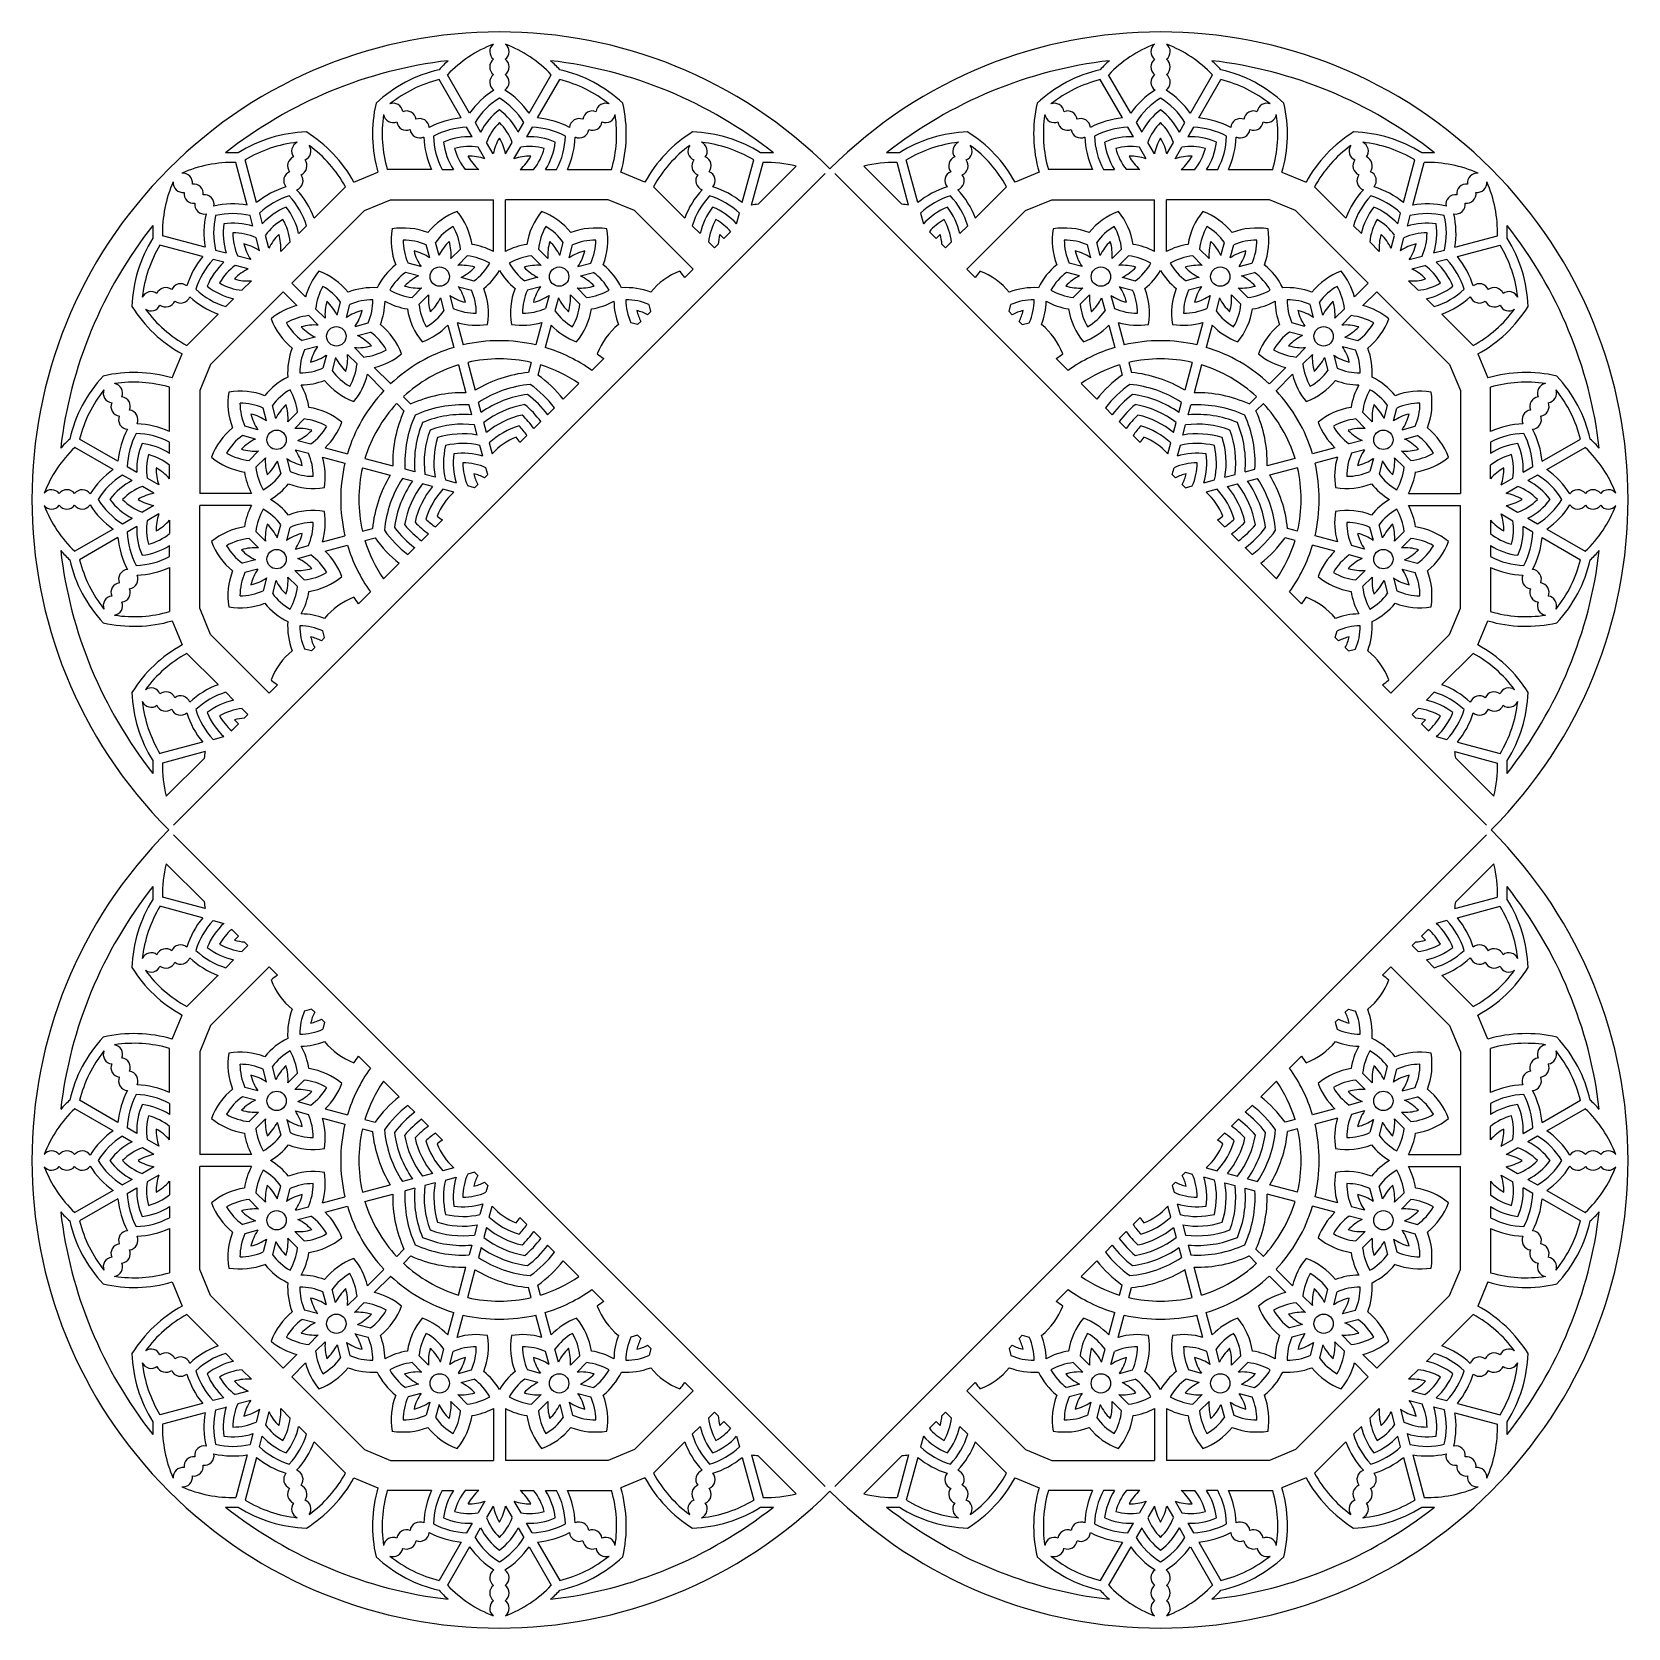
# Model space of a CAD drawing. Extents: x 11 to 259, y 11 to 258.
import ezdxf

# ---------------------------------------------------------------- set-up
doc = ezdxf.new("R2010")
doc.units = 0
doc.layers.get('0').update_dxf_attribs({"linetype": 'CONTINUOUS'})

msp = doc.modelspace()

# ---------------------------------------------------------------- linework, layer by layer
for p, q in [((77.55, 244.78), (74.13, 250.71)), ((78.85, 245.53), (75.42, 251.46)), ((88.09, 245.53), (91.52, 251.46)), ((89.39, 244.78), (92.82, 250.71)), ((180.09, 244.78), (176.66, 250.71)), ((181.38, 245.53), (177.95, 251.46)), ((190.62, 245.53), (194.05, 251.46)), ((191.92, 244.78), (195.35, 250.71)), ((79.26, 241.83), (78.39, 243.33)), ((79.69, 244.08), (80.55, 242.58)), ((86.39, 242.58), (87.26, 244.08)), ((88.55, 243.33), (87.69, 241.83)), ((181.79, 241.83), (180.92, 243.33)), ((182.22, 244.08), (183.08, 242.58)), ((188.92, 242.58), (189.79, 244.08)), ((191.09, 243.33), (190.22, 241.83)), ((81.22, 238.43), (80.18, 240.23)), ((82.52, 239.18), (81.47, 240.98)), ((84.43, 239.18), (85.47, 240.98)), ((85.73, 238.43), (86.77, 240.23)), ((183.75, 238.43), (182.71, 240.23)), ((185.05, 239.18), (184.01, 240.98)), ((186.96, 239.18), (188, 240.98)), ((188.26, 238.43), (189.3, 240.23)), ((44.37, 231.24), (42.6, 237.86)), ((45.82, 231.63), (44.04, 238.25)), ((121.13, 231.63), (122.9, 238.25)), ((122.57, 231.24), (124.35, 237.86)), ((146.9, 231.24), (145.13, 237.86)), ((148.35, 231.63), (146.57, 238.25)), ((223.66, 231.63), (225.43, 238.25)), ((225.1, 231.24), (226.88, 237.86)), ((32.94, 135.07), (134.01, 236.14)), ((60.9, 234.81), (64.64, 236.35)), ((72.93, 236.77), (66.08, 236.77)), ((74.6, 236.77), (76.34, 236.77)), ((80.26, 236.77), (78.18, 236.77)), ((86.68, 236.77), (88.76, 236.77)), ((90.61, 236.77), (92.34, 236.77)), ((94.01, 236.77), (100.87, 236.77)), ((106.04, 234.81), (102.3, 236.35)), ((123.58, 231.37), (129.5, 237.3)), ((135.47, 236.14), (236.54, 135.07)), ((139.97, 237.3), (145.89, 231.37)), ((167.17, 236.35), (163.44, 234.81)), ((175.46, 236.77), (168.61, 236.77)), ((177.13, 236.77), (178.87, 236.77)), ((182.79, 236.77), (180.71, 236.77)), ((189.21, 236.77), (191.29, 236.77)), ((193.14, 236.77), (194.87, 236.77)), ((196.54, 236.77), (203.4, 236.77)), ((204.83, 236.35), (208.57, 234.81)), ((54.74, 229.24), (59.59, 234.09)), ((112.2, 229.24), (107.35, 234.09)), ((157.27, 229.24), (162.12, 234.09)), ((214.73, 229.24), (209.88, 234.09)), ((62.54, 230.42), (51.26, 219.14)), ((62.54, 230.42), (66.58, 232.09)), ((66.58, 232.09), (82.54, 232.09)), ((82.54, 224.06), (82.54, 232.09)), ((84.41, 224.06), (84.41, 232.09)), ((100.36, 232.09), (84.41, 232.09)), ((104.4, 230.42), (100.36, 232.09)), ((104.4, 230.42), (113.51, 221.31)), ((165.07, 230.42), (155.96, 221.31)), ((165.07, 230.42), (169.12, 232.09)), ((169.12, 232.09), (185.07, 232.09)), ((185.07, 224.06), (185.07, 232.09)), ((186.94, 224.06), (186.94, 232.09)), ((202.89, 232.09), (186.94, 232.09)), ((206.93, 230.42), (202.89, 232.09)), ((206.93, 230.42), (218.21, 219.14)), ((45.25, 227.96), (44.8, 229.63)), ((46.25, 230.02), (46.7, 228.34)), ((52.34, 226.83), (53.56, 228.06)), ((113.38, 228.06), (114.61, 226.83)), ((120.25, 228.34), (120.69, 230.02)), ((148.78, 230.02), (149.23, 228.34)), ((154.87, 226.83), (156.09, 228.06)), ((215.91, 228.06), (217.14, 226.83)), ((222.78, 228.34), (223.22, 230.02)), ((224.67, 229.63), (224.22, 227.96)), ((37.84, 224.71), (31.22, 226.48)), ((46.27, 224.17), (45.73, 226.18)), ((47.71, 224.55), (47.18, 226.56)), ((49.56, 224.06), (51.03, 225.53)), ((74.11, 223.45), (73.57, 225.46)), ((92.84, 223.45), (93.38, 225.46)), ((116.82, 224.62), (115.91, 225.53)), ((118.27, 226.06), (119.33, 227.12)), ((150.15, 227.12), (151.21, 226.06)), ((152.65, 224.62), (153.56, 225.53)), ((176.64, 223.45), (176.1, 225.46)), ((195.37, 223.45), (195.91, 225.46)), ((219.91, 224.06), (218.44, 225.53)), ((221.76, 224.55), (222.3, 226.56)), ((223.21, 224.17), (223.75, 226.18)), ((231.64, 224.71), (238.26, 226.48)), ((37.45, 223.26), (30.83, 225.04)), ((40.74, 222.38), (39.06, 222.83)), ((39.45, 224.28), (41.12, 223.83)), ((44.91, 222.81), (42.9, 223.35)), ((72.66, 223.06), (72.12, 225.07)), ((75.96, 222.96), (77.43, 224.43)), ((77.02, 221.9), (78.49, 223.37)), ((89.93, 221.9), (88.46, 223.37)), ((90.99, 222.96), (89.52, 224.43)), ((94.28, 223.06), (94.82, 225.07)), ((116.82, 224.62), (117.38, 225.17)), ((152.09, 225.17), (152.65, 224.62)), ((175.19, 223.06), (174.65, 225.07)), ((178.49, 222.96), (179.96, 224.43)), ((179.55, 221.9), (181.02, 223.37)), ((192.46, 221.9), (190.99, 223.37)), ((193.52, 222.96), (192.05, 224.43)), ((196.81, 223.06), (197.35, 225.07)), ((224.56, 222.81), (226.57, 223.35)), ((228.35, 223.83), (230.03, 224.28)), ((230.41, 222.83), (228.74, 222.38)), ((232.03, 223.26), (238.65, 225.04)), ((44.53, 221.37), (42.52, 221.9)), ((70.92, 220.26), (68.91, 220.8)), ((71.31, 221.71), (69.3, 222.25)), ((95.64, 221.71), (97.65, 222.25)), ((96.03, 220.26), (98.04, 220.8)), ((112.21, 220), (113.51, 221.31)), ((155.96, 221.31), (157.26, 220)), ((173.45, 220.26), (171.44, 220.8)), ((173.84, 221.71), (171.83, 222.25)), ((198.17, 221.71), (200.18, 222.25)), ((198.56, 220.26), (200.57, 220.8)), ((224.95, 221.37), (226.96, 221.9)), ((45.02, 219.52), (43.55, 218.04)), ((53.41, 217), (51.26, 219.14)), ((71.41, 218.41), (69.94, 216.94)), ((77.12, 218.6), (79.13, 218.06)), ((77.51, 220.05), (79.52, 219.51)), ((89.43, 220.05), (87.42, 219.51)), ((89.82, 218.6), (87.81, 218.06)), ((95.53, 218.41), (97, 216.94)), ((173.94, 218.41), (172.47, 216.94)), ((179.65, 218.6), (181.66, 218.06)), ((180.04, 220.05), (182.05, 219.51)), ((191.96, 220.05), (189.95, 219.51)), ((192.35, 218.6), (190.34, 218.06)), ((198.06, 218.41), (199.53, 216.94)), ((216.07, 217), (218.21, 219.14)), ((224.45, 219.52), (225.93, 218.04)), ((38.66, 206.54), (49.94, 217.82)), ((41.02, 215.52), (42.25, 216.74)), ((52.08, 215.67), (49.94, 217.82)), ((58.29, 214.19), (58.83, 216.2)), ((59.74, 213.81), (60.27, 215.82)), ((72.47, 217.36), (71, 215.88)), ((74.32, 216.86), (74.86, 214.85)), ((75.77, 217.25), (76.31, 215.24)), ((91.17, 217.25), (90.64, 215.24)), ((92.62, 216.86), (92.08, 214.85)), ((94.47, 217.36), (95.94, 215.88)), ((106.96, 214.75), (106.67, 215.82)), ((162.52, 214.75), (162.8, 215.82)), ((175, 217.36), (173.53, 215.88)), ((176.85, 216.86), (177.39, 214.85)), ((178.3, 217.25), (178.84, 215.24)), ((193.71, 217.25), (193.17, 215.24)), ((195.15, 216.86), (194.61, 214.85)), ((197, 217.36), (198.47, 215.88)), ((209.74, 213.81), (209.2, 215.82)), ((211.19, 214.19), (210.65, 216.2)), ((217.39, 215.67), (219.53, 217.82)), ((230.81, 206.54), (219.53, 217.82)), ((227.23, 216.74), (228.45, 215.52)), ((39.84, 214.34), (34.99, 209.49)), ((55.38, 212.64), (53.91, 214.11)), ((56.44, 213.7), (54.97, 215.17)), ((61.09, 212.45), (63.1, 212.99)), ((76.9, 213.03), (77.83, 209.56)), ((90.05, 213.03), (89.12, 209.56)), ((104.91, 212.71), (103.85, 212.99)), ((104.91, 212.71), (105.41, 213.2)), ((106.46, 214.25), (106.96, 214.75)), ((162.52, 214.75), (163.01, 214.25)), ((164.07, 213.2), (164.56, 212.71)), ((164.56, 212.71), (165.63, 212.99)), ((179.43, 213.03), (180.36, 209.56)), ((192.58, 213.03), (191.65, 209.56)), ((208.39, 212.45), (206.38, 212.99)), ((213.04, 213.7), (214.51, 215.17)), ((214.09, 212.64), (215.57, 214.11)), ((229.63, 214.34), (234.48, 209.49)), ((54.88, 210.79), (52.87, 210.25)), ((61.48, 211.01), (63.49, 211.54)), ((75.45, 212.64), (76.38, 209.17)), ((91.49, 212.64), (90.56, 209.17)), ((177.98, 212.64), (178.91, 209.17)), ((194.02, 212.64), (193.09, 209.17)), ((208, 211.01), (205.99, 211.54)), ((214.59, 210.79), (216.6, 210.25)), ((32.73, 204.44), (34.27, 208.17)), ((55.27, 209.34), (53.26, 208.81)), ((56.63, 207.99), (56.09, 205.98)), ((59.92, 208.1), (61.39, 206.63)), ((60.98, 209.16), (62.45, 207.69)), ((208.49, 209.16), (207.02, 207.69)), ((209.55, 208.1), (208.08, 206.63)), ((212.85, 207.99), (213.39, 205.98)), ((214.2, 209.34), (216.21, 208.81)), ((235.2, 208.17), (236.75, 204.44)), ((38.66, 206.54), (36.99, 202.49)), ((58.07, 207.6), (57.53, 205.59)), ((64.07, 206.07), (66.61, 203.53)), ((77.11, 206.46), (78.27, 202.14)), ((78.56, 206.85), (79.71, 202.53)), ((88.39, 206.85), (87.97, 205.29)), ((89.83, 206.46), (89.42, 204.9)), ((97.81, 205.61), (99.66, 207.45)), ((169.81, 207.45), (171.66, 205.61)), ((179.64, 206.46), (180.06, 204.9)), ((181.09, 206.85), (181.5, 205.29)), ((190.92, 206.85), (189.76, 202.53)), ((192.37, 206.46), (191.21, 202.14)), ((205.41, 206.07), (202.87, 203.53)), ((211.4, 207.6), (211.94, 205.59)), ((230.81, 206.54), (232.49, 202.49)), ((32.31, 196.14), (32.31, 203)), ((63.01, 205.01), (65.55, 202.47)), ((93.35, 201.15), (95.8, 203.59)), ((173.68, 203.59), (176.12, 201.15)), ((206.47, 205.01), (203.93, 202.47)), ((237.17, 196.14), (237.17, 203)), ((36.99, 202.49), (36.99, 186.54)), ((68.6, 201.54), (69.73, 200.4)), ((80.63, 199.1), (80.22, 200.63)), ((188.84, 199.1), (189.25, 200.63)), ((200.88, 201.54), (199.74, 200.4)), ((232.49, 202.49), (232.49, 186.54)), ((47.37, 197.77), (46.83, 199.78)), ((48.82, 198.16), (48.28, 200.17)), ((50.66, 197.66), (52.14, 199.14)), ((51.72, 196.61), (53.2, 198.08)), ((67.54, 200.48), (68.67, 199.35)), ((79.18, 198.72), (78.77, 200.25)), ((90.95, 198.74), (92.02, 199.81)), ((177.45, 199.81), (178.52, 198.74)), ((190.29, 198.72), (190.7, 200.25)), ((201.94, 200.48), (200.8, 199.35)), ((217.75, 196.61), (216.28, 198.08)), ((218.81, 197.66), (217.34, 199.14)), ((220.66, 198.16), (221.2, 200.17)), ((222.11, 197.77), (222.64, 199.78)), ((46.02, 196.42), (44.01, 196.96)), ((80.02, 195.59), (79.6, 197.17)), ((81.47, 195.98), (81.05, 197.55)), ((88.81, 196.6), (89.88, 197.67)), ((179.59, 197.67), (180.67, 196.6)), ((188.01, 195.98), (188.43, 197.55)), ((189.45, 195.59), (189.88, 197.17)), ((223.46, 196.42), (225.47, 196.96)), ((23.55, 190.23), (17.62, 193.66)), ((24.3, 191.52), (18.37, 194.95)), ((32.31, 192.74), (32.31, 194.47)), ((45.63, 194.97), (43.62, 195.51)), ((46.12, 193.12), (44.65, 191.65)), ((51.83, 193.31), (53.84, 192.77)), ((52.22, 194.76), (54.23, 194.22)), ((56.44, 193.63), (59.91, 192.7)), ((80.9, 192.31), (80.45, 193.98)), ((81.9, 194.37), (82.35, 192.69)), ((86.65, 194.44), (87.73, 195.52)), ((181.74, 195.52), (182.83, 194.44)), ((187.13, 192.69), (187.57, 194.37)), ((189.02, 193.98), (188.57, 192.31)), ((213.04, 193.63), (209.57, 192.7)), ((217.26, 194.76), (215.25, 194.22)), ((217.64, 193.31), (215.63, 192.77)), ((223.35, 193.12), (224.82, 191.65)), ((223.85, 194.97), (225.86, 195.51)), ((237.17, 194.47), (237.17, 192.74)), ((245.17, 191.52), (251.11, 194.95)), ((245.92, 190.23), (251.86, 193.66)), ((25.75, 190.69), (27.25, 189.82)), ((32.31, 188.82), (32.31, 190.9)), ((47.18, 192.06), (45.71, 190.59)), ((49.03, 191.57), (49.57, 189.56)), ((50.48, 191.96), (51.02, 189.95)), ((56.05, 192.18), (59.52, 191.25)), ((62.62, 191.97), (66.94, 190.81)), ((206.85, 191.97), (202.53, 190.81)), ((213.43, 192.18), (209.96, 191.25)), ((219, 191.96), (218.46, 189.95)), ((220.44, 191.57), (219.91, 189.56)), ((222.29, 192.06), (223.76, 190.59)), ((237.17, 188.82), (237.17, 190.9)), ((242.22, 189.82), (243.73, 190.69)), ((26.5, 188.53), (25, 189.39)), ((30.65, 187.86), (28.85, 188.9)), ((62.23, 190.52), (66.55, 189.37)), ((69.98, 188.45), (68.45, 188.86)), ((70.36, 189.89), (68.83, 190.3)), ((73.49, 189.06), (71.91, 189.48)), ((75.1, 188.63), (76.77, 188.18)), ((81.17, 188.96), (81.67, 189.46)), ((81.67, 189.46), (81.38, 190.53)), ((187.81, 189.46), (188.1, 190.53)), ((187.81, 189.46), (188.3, 188.96)), ((192.7, 188.18), (194.37, 188.63)), ((195.99, 189.06), (197.56, 189.48)), ((199.11, 189.89), (200.64, 190.3)), ((199.5, 188.45), (201.03, 188.86)), ((207.24, 190.52), (202.92, 189.37)), ((238.83, 187.86), (240.63, 188.9)), ((244.47, 189.39), (242.97, 188.53)), ((29.9, 186.56), (28.1, 187.6)), ((45.02, 186.54), (36.99, 186.54)), ((73.1, 187.61), (71.52, 188.03)), ((76.39, 186.73), (74.71, 187.18)), ((79.62, 187.41), (78.55, 187.7)), ((79.62, 187.41), (80.12, 187.91)), ((189.36, 187.91), (189.85, 187.41)), ((189.85, 187.41), (190.92, 187.7)), ((194.76, 187.18), (193.09, 186.73)), ((196.38, 187.61), (197.95, 188.03)), ((224.46, 186.54), (232.49, 186.54)), ((239.58, 186.56), (241.38, 187.6)), ((29.9, 184.65), (28.1, 183.61)), ((30.65, 183.35), (28.85, 182.31)), ((45.02, 184.67), (36.99, 184.67)), ((36.99, 168.72), (36.99, 184.67)), ((224.46, 184.67), (232.49, 184.67)), ((232.49, 168.72), (232.49, 184.67)), ((238.83, 183.35), (240.63, 182.31)), ((239.58, 184.65), (241.38, 183.61)), ((23.55, 180.99), (17.62, 177.56)), ((25, 181.82), (26.5, 182.69)), ((27.25, 181.39), (25.75, 180.52)), ((32.31, 182.4), (32.31, 180.31)), ((49.03, 179.65), (49.57, 181.66)), ((50.48, 179.26), (51.02, 181.27)), ((62.23, 180.69), (63.79, 181.11)), ((73.56, 181.35), (74.64, 182.43)), ((194.84, 182.43), (195.92, 181.35)), ((207.24, 180.69), (205.69, 181.11)), ((219, 179.26), (218.46, 181.27)), ((220.44, 179.65), (219.91, 181.66)), ((237.17, 182.4), (237.17, 180.31)), ((243.73, 180.52), (242.22, 181.39)), ((242.97, 182.69), (244.47, 181.82)), ((245.92, 180.99), (251.86, 177.56)), ((24.3, 179.69), (18.37, 176.26)), ((32.31, 176.74), (32.31, 178.47)), ((46.12, 178.09), (44.65, 179.56)), ((47.18, 179.15), (45.71, 180.62)), ((51.83, 177.9), (53.84, 178.44)), ((56.05, 179.03), (59.52, 179.96)), ((56.44, 177.59), (59.91, 178.52)), ((62.62, 179.24), (64.18, 179.66)), ((71.41, 179.2), (72.48, 180.27)), ((196.99, 180.27), (198.07, 179.2)), ((206.85, 179.24), (205.3, 179.66)), ((213.04, 177.59), (209.57, 178.52)), ((213.43, 179.03), (209.96, 179.96)), ((217.64, 177.9), (215.63, 178.44)), ((222.29, 179.15), (223.76, 180.62)), ((223.35, 178.09), (224.82, 179.56)), ((237.17, 178.47), (237.17, 176.74)), ((245.17, 179.69), (251.11, 176.26)), ((45.63, 176.24), (43.62, 175.7)), ((52.22, 176.46), (54.23, 177)), ((69.27, 177.06), (70.34, 178.13)), ((199.14, 178.13), (200.21, 177.06)), ((217.26, 176.46), (215.25, 177)), ((223.85, 176.24), (225.86, 175.7)), ((32.31, 175.07), (32.31, 168.21)), ((46.02, 174.8), (44.01, 174.26)), ((47.37, 173.44), (46.83, 171.43)), ((50.66, 173.55), (52.14, 172.08)), ((51.72, 174.61), (53.2, 173.14)), ((65.49, 173.28), (67.93, 175.72)), ((201.54, 175.72), (203.98, 173.28)), ((217.75, 174.61), (216.28, 173.14)), ((218.81, 173.55), (217.34, 172.08)), ((222.11, 173.44), (222.64, 171.43)), ((223.46, 174.8), (225.47, 174.26)), ((237.17, 175.07), (237.17, 168.21)), ((48.82, 173.05), (48.28, 171.04)), ((61.63, 169.42), (63.47, 171.27)), ((206, 171.27), (207.85, 169.42)), ((220.66, 173.05), (221.2, 171.04)), ((38.66, 164.68), (36.99, 168.72)), ((230.81, 164.68), (232.49, 168.72)), ((32.73, 166.78), (34.27, 163.04)), ((235.2, 163.04), (236.75, 166.78)), ((38.66, 164.68), (47.77, 155.57)), ((55.88, 163.67), (56.37, 164.17)), ((56.37, 164.17), (56.09, 165.23)), ((213.1, 164.17), (213.39, 165.23)), ((213.1, 164.17), (213.6, 163.67)), ((230.81, 164.68), (221.7, 155.57)), ((39.84, 156.88), (34.99, 161.73)), ((54.33, 162.12), (53.26, 162.41)), ((54.33, 162.12), (54.82, 162.62)), ((214.65, 162.62), (215.14, 162.12)), ((215.14, 162.12), (216.21, 162.41)), ((229.63, 156.88), (234.48, 161.73)), ((47.77, 155.57), (49.08, 156.87)), ((220.4, 156.87), (221.7, 155.57)), ((42.25, 154.47), (41.02, 155.7)), ((228.45, 155.7), (227.23, 154.47)), ((44.46, 152.26), (43.55, 153.17)), ((43.91, 151.7), (44.46, 152.26)), ((225.01, 152.26), (225.93, 153.17)), ((225.01, 152.26), (225.57, 151.7)), ((39.06, 148.38), (40.74, 148.83)), ((41.96, 149.75), (43.02, 150.81)), ((226.45, 150.81), (227.52, 149.75)), ((228.74, 148.83), (230.41, 148.38)), ((37.45, 147.95), (30.83, 146.18)), ((37.84, 146.51), (31.22, 144.73)), ((231.64, 146.51), (238.26, 144.73)), ((232.03, 147.95), (238.65, 146.18)), ((31.78, 139.58), (37.71, 145.5)), ((231.77, 145.5), (237.69, 139.58)), ((32.94, 133.61), (134.01, 32.54)), ((236.54, 133.61), (135.47, 32.54)), ((31.78, 129.11), (37.71, 123.19)), ((237.69, 129.11), (231.77, 123.19)), ((37.84, 122.18), (31.22, 123.95)), ((231.64, 122.18), (238.26, 123.95)), ((37.45, 120.73), (30.83, 122.51)), ((232.03, 120.73), (238.65, 122.51)), ((39.06, 120.3), (40.74, 119.85)), ((41.96, 118.93), (43.02, 117.87)), ((227.52, 118.93), (226.45, 117.87)), ((230.41, 120.3), (228.74, 119.85)), ((44.46, 116.43), (43.55, 115.51)), ((43.91, 116.99), (44.46, 116.43)), ((225.57, 116.99), (225.01, 116.43)), ((225.01, 116.43), (225.93, 115.51)), ((42.25, 114.21), (41.02, 112.99)), ((227.23, 114.21), (228.45, 112.99)), ((39.84, 111.81), (34.99, 106.96)), ((38.66, 104.01), (47.77, 113.12)), ((47.77, 113.12), (49.08, 111.82)), ((221.7, 113.12), (220.4, 111.82)), ((230.81, 104.01), (221.7, 113.12)), ((229.63, 111.81), (234.48, 106.96)), ((54.33, 106.56), (53.26, 106.27)), ((54.33, 106.56), (54.82, 106.07)), ((215.14, 106.56), (214.65, 106.07)), ((215.14, 106.56), (216.21, 106.27)), ((32.73, 101.91), (34.27, 105.64)), ((38.66, 104.01), (36.99, 99.96)), ((55.88, 105.01), (56.37, 104.52)), ((56.37, 104.52), (56.09, 103.45)), ((213.6, 105.01), (213.1, 104.52)), ((213.1, 104.52), (213.39, 103.45)), ((230.81, 104.01), (232.49, 99.96)), ((236.75, 101.91), (235.2, 105.64)), ((32.31, 93.61), (32.31, 100.47)), ((36.99, 99.96), (36.99, 84.01)), ((61.63, 99.26), (63.47, 97.42)), ((207.85, 99.26), (206, 97.42)), ((232.49, 99.96), (232.49, 84.01)), ((237.17, 93.61), (237.17, 100.47)), ((47.37, 95.24), (46.83, 97.25)), ((48.82, 95.63), (48.28, 97.64)), ((50.66, 95.13), (52.14, 96.61)), ((218.81, 95.13), (217.34, 96.61)), ((220.66, 95.63), (221.2, 97.64)), ((222.11, 95.24), (222.64, 97.25)), ((46.02, 93.89), (44.01, 94.43)), ((51.72, 94.08), (53.2, 95.55)), ((65.49, 95.4), (67.93, 92.96)), ((203.98, 95.4), (201.54, 92.96)), ((217.75, 94.08), (216.28, 95.55)), ((223.46, 93.89), (225.47, 94.43)), ((24.3, 88.99), (18.37, 92.42)), ((32.31, 91.94), (32.31, 90.21)), ((45.63, 92.44), (43.62, 92.98)), ((52.22, 92.23), (54.23, 91.69)), ((69.27, 91.62), (70.34, 90.56)), ((200.21, 91.62), (199.14, 90.56)), ((217.26, 92.23), (215.25, 91.69)), ((223.85, 92.44), (225.86, 92.98)), ((237.17, 91.94), (237.17, 90.21)), ((245.17, 88.99), (251.11, 92.42)), ((23.55, 87.7), (17.62, 91.12)), ((46.12, 90.59), (44.65, 89.12)), ((47.18, 89.53), (45.71, 88.06)), ((50.48, 89.43), (51.02, 87.42)), ((51.83, 90.78), (53.84, 90.24)), ((56.05, 89.65), (59.52, 88.72)), ((56.44, 91.1), (59.91, 90.17)), ((62.62, 89.44), (64.18, 89.02)), ((71.41, 89.49), (72.48, 88.41)), ((198.07, 89.49), (196.99, 88.41)), ((206.85, 89.44), (205.3, 89.02)), ((213.04, 91.1), (209.57, 90.17)), ((213.43, 89.65), (209.96, 88.72)), ((217.64, 90.78), (215.63, 90.24)), ((219, 89.43), (218.46, 87.42)), ((222.29, 89.53), (223.76, 88.06)), ((223.35, 90.59), (224.82, 89.12)), ((245.92, 87.7), (251.86, 91.12)), ((25, 86.86), (26.5, 86)), ((27.25, 87.29), (25.75, 88.16)), ((32.31, 86.29), (32.31, 88.37)), ((49.03, 89.04), (49.57, 87.03)), ((62.23, 87.99), (63.79, 87.58)), ((73.56, 87.33), (74.64, 86.25)), ((195.92, 87.33), (194.84, 86.25)), ((207.24, 87.99), (205.69, 87.58)), ((220.44, 89.04), (219.91, 87.03)), ((237.17, 86.29), (237.17, 88.37)), ((242.22, 87.29), (243.73, 88.16)), ((244.47, 86.86), (242.97, 86)), ((29.9, 84.03), (28.1, 85.07)), ((30.65, 85.33), (28.85, 86.37)), ((238.83, 85.33), (240.63, 86.37)), ((239.58, 84.03), (241.38, 85.07)), ((29.9, 82.12), (28.1, 81.08)), ((45.02, 84.01), (36.99, 84.01)), ((45.02, 82.14), (36.99, 82.14)), ((36.99, 66.19), (36.99, 82.14)), ((76.39, 81.95), (74.71, 81.5)), ((193.09, 81.95), (194.76, 81.5)), ((224.46, 84.01), (232.49, 84.01)), ((224.46, 82.14), (232.49, 82.14)), ((232.49, 66.19), (232.49, 82.14)), ((239.58, 82.12), (241.38, 81.08)), ((26.5, 80.16), (25, 79.29)), ((30.65, 80.82), (28.85, 79.78)), ((32.31, 79.87), (32.31, 77.78)), ((62.23, 78.16), (66.55, 79.32)), ((69.98, 80.24), (68.45, 79.83)), ((73.1, 81.07), (71.52, 80.65)), ((73.49, 79.63), (71.91, 79.2)), ((75.1, 80.06), (76.77, 80.51)), ((79.62, 81.27), (78.55, 80.98)), ((79.62, 81.27), (80.12, 80.78)), ((81.17, 79.72), (81.67, 79.23)), ((81.67, 79.23), (81.38, 78.16)), ((188.3, 79.72), (187.81, 79.23)), ((187.81, 79.23), (188.1, 78.16)), ((189.85, 81.27), (189.36, 80.78)), ((189.85, 81.27), (190.92, 80.98)), ((194.37, 80.06), (192.7, 80.51)), ((195.99, 79.63), (197.56, 79.2)), ((196.38, 81.07), (197.95, 80.65)), ((199.5, 80.24), (201.03, 79.83)), ((207.24, 78.16), (202.92, 79.32)), ((237.17, 79.87), (237.17, 77.78)), ((238.83, 80.82), (240.63, 79.78)), ((242.97, 80.16), (244.47, 79.29)), ((23.55, 78.46), (17.62, 75.03)), ((24.3, 77.16), (18.37, 73.73)), ((25.75, 77.99), (27.25, 78.86)), ((46.12, 75.56), (44.65, 77.03)), ((47.18, 76.62), (45.71, 78.09)), ((49.03, 77.12), (49.57, 79.12)), ((50.48, 76.73), (51.02, 78.74)), ((56.05, 76.5), (59.52, 77.43)), ((62.62, 76.71), (66.94, 77.87)), ((70.36, 78.79), (68.83, 78.38)), ((199.11, 78.79), (200.64, 78.38)), ((206.85, 76.71), (202.53, 77.87)), ((213.43, 76.5), (209.96, 77.43)), ((219, 76.73), (218.46, 78.74)), ((220.44, 77.12), (219.91, 79.12)), ((222.29, 76.62), (223.76, 78.09)), ((223.35, 75.56), (224.82, 77.03)), ((243.73, 77.99), (242.22, 78.86)), ((245.17, 77.16), (251.11, 73.73)), ((245.92, 78.46), (251.86, 75.03)), ((32.31, 75.94), (32.31, 74.21)), ((51.83, 75.37), (53.84, 75.91)), ((52.22, 73.93), (54.23, 74.47)), ((56.44, 75.06), (59.91, 75.99)), ((80.9, 76.38), (80.45, 74.7)), ((81.9, 74.32), (82.35, 75.99)), ((187.57, 74.32), (187.13, 75.99)), ((188.57, 76.38), (189.02, 74.7)), ((213.04, 75.06), (209.57, 75.99)), ((217.26, 73.93), (215.25, 74.47)), ((217.64, 75.37), (215.63, 75.91)), ((237.17, 75.94), (237.17, 74.21)), ((32.31, 72.54), (32.31, 65.68)), ((45.63, 73.71), (43.62, 73.17)), ((46.02, 72.26), (44.01, 71.73)), ((51.72, 72.08), (53.2, 70.61)), ((80.02, 73.09), (79.6, 71.52)), ((81.47, 72.7), (81.05, 71.13)), ((86.65, 74.24), (87.73, 73.16)), ((88.81, 72.08), (89.88, 71.01)), ((180.67, 72.08), (179.59, 71.01)), ((182.83, 74.24), (181.74, 73.16)), ((188.01, 72.7), (188.43, 71.13)), ((189.45, 73.09), (189.88, 71.52)), ((217.75, 72.08), (216.28, 70.61)), ((223.46, 72.26), (225.47, 71.73)), ((223.85, 73.71), (225.86, 73.17)), ((237.17, 72.54), (237.17, 65.68)), ((47.37, 70.91), (46.83, 68.9)), ((48.82, 70.52), (48.28, 68.51)), ((50.66, 71.02), (52.14, 69.55)), ((67.54, 68.2), (68.67, 69.34)), ((79.18, 69.97), (78.77, 68.44)), ((80.63, 69.58), (80.22, 68.05)), ((90.95, 69.94), (92.02, 68.87)), ((178.52, 69.94), (177.45, 68.87)), ((188.84, 69.58), (189.25, 68.05)), ((190.29, 69.97), (190.7, 68.44)), ((201.94, 68.2), (200.8, 69.34)), ((218.81, 71.02), (217.34, 69.55)), ((220.66, 70.52), (221.2, 68.51)), ((222.11, 70.91), (222.64, 68.9)), ((68.6, 67.14), (69.73, 68.28)), ((93.35, 67.54), (95.8, 65.09)), ((176.12, 67.54), (173.68, 65.09)), ((200.88, 67.14), (199.74, 68.28)), ((38.66, 62.15), (36.99, 66.19)), ((63.01, 63.67), (65.55, 66.21)), ((64.07, 62.61), (66.61, 65.15)), ((77.11, 62.22), (78.27, 66.55)), ((78.56, 61.84), (79.71, 66.16)), ((190.92, 61.84), (189.76, 66.16)), ((192.37, 62.22), (191.21, 66.55)), ((205.41, 62.61), (202.87, 65.15)), ((206.47, 63.67), (203.93, 66.21)), ((230.81, 62.15), (232.49, 66.19)), ((32.73, 64.25), (34.27, 60.51)), ((38.66, 62.15), (49.94, 50.87)), ((56.63, 60.69), (56.09, 62.7)), ((58.07, 61.08), (57.53, 63.09)), ((59.92, 60.59), (61.39, 62.06)), ((88.39, 61.84), (87.97, 63.39)), ((89.83, 62.22), (89.42, 63.78)), ((97.81, 63.08), (99.66, 61.23)), ((171.66, 63.08), (169.81, 61.23)), ((179.64, 62.22), (180.06, 63.78)), ((181.09, 61.84), (181.5, 63.39)), ((209.55, 60.59), (208.08, 62.06)), ((211.4, 61.08), (211.94, 63.09)), ((212.85, 60.69), (213.39, 62.7)), ((230.81, 62.15), (219.53, 50.87)), ((236.75, 64.25), (235.2, 60.51)), ((55.27, 59.34), (53.26, 59.88)), ((60.98, 59.53), (62.45, 61)), ((75.45, 56.04), (76.38, 59.51)), ((91.49, 56.04), (90.56, 59.51)), ((177.98, 56.04), (178.91, 59.51)), ((194.02, 56.04), (193.09, 59.51)), ((208.49, 59.53), (207.02, 61)), ((214.2, 59.34), (216.21, 59.88)), ((39.84, 54.35), (34.99, 59.2)), ((54.88, 57.89), (52.87, 58.43)), ((61.48, 57.68), (63.49, 57.14)), ((76.9, 55.65), (77.83, 59.12)), ((90.05, 55.65), (89.12, 59.12)), ((179.43, 55.65), (180.36, 59.12)), ((192.58, 55.65), (191.65, 59.12)), ((208, 57.68), (205.99, 57.14)), ((214.59, 57.89), (216.6, 58.43)), ((229.63, 54.35), (234.48, 59.2)), ((55.38, 56.04), (53.91, 54.57)), ((56.44, 54.98), (54.97, 53.51)), ((58.29, 54.49), (58.83, 52.48)), ((59.74, 54.88), (60.27, 52.87)), ((61.09, 56.23), (63.1, 55.69)), ((104.91, 55.98), (103.85, 55.69)), ((104.91, 55.98), (105.41, 55.48)), ((164.56, 55.98), (164.07, 55.48)), ((164.56, 55.98), (165.63, 55.69)), ((208.39, 56.23), (206.38, 55.69)), ((209.74, 54.88), (209.2, 52.87)), ((211.19, 54.49), (210.65, 52.48)), ((213.04, 54.98), (214.51, 53.51)), ((214.09, 56.04), (215.57, 54.57)), ((41.02, 53.17), (42.25, 51.94)), ((52.08, 53.01), (49.94, 50.87)), ((72.47, 51.33), (71, 52.8)), ((74.32, 51.82), (74.86, 53.83)), ((75.77, 51.44), (76.31, 53.45)), ((91.17, 51.44), (90.64, 53.45)), ((92.62, 51.82), (92.08, 53.83)), ((94.47, 51.33), (95.94, 52.8)), ((106.46, 54.43), (106.96, 53.94)), ((106.96, 53.94), (106.67, 52.87)), ((163.01, 54.43), (162.52, 53.94)), ((162.52, 53.94), (162.8, 52.87)), ((175, 51.33), (173.53, 52.8)), ((176.85, 51.82), (177.39, 53.83)), ((178.3, 51.44), (178.84, 53.45)), ((193.71, 51.44), (193.17, 53.45)), ((195.15, 51.82), (194.61, 53.83)), ((197, 51.33), (198.47, 52.8)), ((217.39, 53.01), (219.53, 50.87)), ((228.45, 53.17), (227.23, 51.94)), ((45.02, 49.17), (43.55, 50.64)), ((53.41, 51.69), (51.26, 49.54)), ((62.54, 38.27), (51.26, 49.54)), ((71.41, 50.27), (69.94, 51.74)), ((77.12, 50.08), (79.13, 50.62)), ((89.82, 50.08), (87.81, 50.62)), ((95.53, 50.27), (97, 51.74)), ((173.94, 50.27), (172.47, 51.74)), ((179.65, 50.08), (181.66, 50.62)), ((192.35, 50.08), (190.34, 50.62)), ((198.06, 50.27), (199.53, 51.74)), ((206.93, 38.27), (218.21, 49.54)), ((216.07, 51.69), (218.21, 49.54)), ((224.45, 49.17), (225.93, 50.64)), ((44.53, 47.32), (42.52, 46.78)), ((70.92, 48.42), (68.91, 47.88)), ((77.51, 48.64), (79.52, 49.17)), ((89.43, 48.64), (87.42, 49.17)), ((96.03, 48.42), (98.04, 47.88)), ((104.4, 38.27), (113.51, 47.38)), ((112.21, 48.68), (113.51, 47.38)), ((157.26, 48.68), (155.96, 47.38)), ((165.07, 38.27), (155.96, 47.38)), ((173.45, 48.42), (171.44, 47.88)), ((180.04, 48.64), (182.05, 49.17)), ((191.96, 48.64), (189.95, 49.17)), ((198.56, 48.42), (200.57, 47.88)), ((224.95, 47.32), (226.96, 46.78)), ((37.45, 45.42), (30.83, 43.65)), ((40.74, 46.3), (39.06, 45.85)), ((39.45, 44.41), (41.12, 44.86)), ((44.91, 45.87), (42.9, 45.33)), ((49.56, 44.63), (51.03, 43.15)), ((71.31, 46.97), (69.3, 46.43)), ((72.66, 45.62), (72.12, 43.61)), ((74.11, 45.23), (73.57, 43.22)), ((75.96, 45.73), (77.43, 44.26)), ((77.02, 46.79), (78.49, 45.32)), ((82.54, 44.62), (82.54, 36.59)), ((84.41, 44.62), (84.41, 36.59)), ((89.93, 46.79), (88.46, 45.32)), ((90.99, 45.73), (89.52, 44.26)), ((92.84, 45.23), (93.38, 43.22)), ((94.28, 45.62), (94.82, 43.61)), ((95.64, 46.97), (97.65, 46.43)), ((173.84, 46.97), (171.83, 46.43)), ((175.19, 45.62), (174.65, 43.61)), ((176.64, 45.23), (176.1, 43.22)), ((178.49, 45.73), (179.96, 44.26)), ((179.55, 46.79), (181.02, 45.32)), ((185.07, 44.62), (185.07, 36.59)), ((186.94, 44.62), (186.94, 36.59)), ((192.46, 46.79), (190.99, 45.32)), ((193.52, 45.73), (192.05, 44.26)), ((195.37, 45.23), (195.91, 43.22)), ((196.81, 45.62), (197.35, 43.61)), ((198.17, 46.97), (200.18, 46.43)), ((219.91, 44.63), (218.44, 43.15)), ((224.56, 45.87), (226.57, 45.33)), ((230.03, 44.41), (228.35, 44.86)), ((228.74, 46.3), (230.41, 45.85)), ((232.03, 45.42), (238.65, 43.65)), ((37.84, 43.98), (31.22, 42.2)), ((46.27, 44.52), (45.73, 42.51)), ((47.71, 44.13), (47.18, 42.12)), ((116.82, 44.07), (115.91, 43.15)), ((116.82, 44.07), (117.38, 43.51)), ((118.27, 42.63), (119.33, 41.56)), ((151.21, 42.63), (150.15, 41.56)), ((152.65, 44.07), (152.09, 43.51)), ((152.65, 44.07), (153.56, 43.15)), ((221.76, 44.13), (222.3, 42.12)), ((223.21, 44.52), (223.75, 42.51)), ((231.64, 43.98), (238.26, 42.2)), ((45.25, 40.73), (44.8, 39.05)), ((46.25, 38.67), (46.7, 40.34)), ((52.34, 41.85), (53.56, 40.63)), ((113.38, 40.63), (114.61, 41.85)), ((120.25, 40.34), (120.69, 38.67)), ((149.23, 40.34), (148.78, 38.67)), ((156.09, 40.63), (154.87, 41.85)), ((217.14, 41.85), (215.91, 40.63)), ((223.22, 38.67), (222.78, 40.34)), ((224.22, 40.73), (224.67, 39.05)), ((44.37, 37.44), (42.6, 30.82)), ((54.74, 39.45), (59.59, 34.6)), ((62.54, 38.27), (66.58, 36.59)), ((104.4, 38.27), (100.36, 36.59)), ((112.2, 39.45), (107.35, 34.6)), ((122.57, 37.44), (124.35, 30.82)), ((123.58, 37.31), (129.5, 31.39)), ((145.89, 37.31), (139.97, 31.39)), ((146.9, 37.44), (145.13, 30.82)), ((157.27, 39.45), (162.12, 34.6)), ((165.07, 38.27), (169.12, 36.59)), ((206.93, 38.27), (202.89, 36.59)), ((214.73, 39.45), (209.88, 34.6)), ((225.1, 37.44), (226.88, 30.82)), ((45.82, 37.05), (44.04, 30.43)), ((66.58, 36.59), (82.54, 36.59)), ((100.36, 36.59), (84.41, 36.59)), ((121.13, 37.05), (122.9, 30.43)), ((148.35, 37.05), (146.57, 30.43)), ((169.12, 36.59), (185.07, 36.59)), ((202.89, 36.59), (186.94, 36.59)), ((223.66, 37.05), (225.43, 30.43)), ((60.9, 33.88), (64.64, 32.33)), ((106.04, 33.88), (102.3, 32.33)), ((163.44, 33.88), (167.17, 32.33)), ((208.57, 33.88), (204.83, 32.33)), ((72.93, 31.91), (66.08, 31.91)), ((74.6, 31.91), (76.34, 31.91)), ((80.26, 31.91), (78.18, 31.91)), ((81.22, 30.25), (80.18, 28.45)), ((85.73, 30.25), (86.77, 28.45)), ((86.68, 31.91), (88.76, 31.91)), ((90.61, 31.91), (92.34, 31.91)), ((94.01, 31.91), (100.87, 31.91)), ((175.46, 31.91), (168.61, 31.91)), ((178.87, 31.91), (177.13, 31.91)), ((182.79, 31.91), (180.71, 31.91)), ((183.75, 30.25), (182.71, 28.45)), ((188.26, 30.25), (189.3, 28.45)), ((189.21, 31.91), (191.29, 31.91)), ((194.87, 31.91), (193.14, 31.91)), ((196.54, 31.91), (203.4, 31.91)), ((82.52, 29.5), (81.47, 27.7)), ((84.43, 29.5), (85.47, 27.7)), ((185.05, 29.5), (184.01, 27.7)), ((186.96, 29.5), (188, 27.7)), ((79.26, 26.85), (78.39, 25.35)), ((79.69, 24.6), (80.55, 26.11)), ((86.39, 26.11), (87.26, 24.6)), ((88.55, 25.35), (87.69, 26.85)), ((180.92, 25.35), (181.79, 26.85)), ((183.08, 26.11), (182.22, 24.6)), ((189.79, 24.6), (188.92, 26.11)), ((190.22, 26.85), (191.09, 25.35)), ((77.55, 23.91), (74.13, 17.97)), ((78.85, 23.16), (75.42, 17.22)), ((88.09, 23.16), (91.52, 17.22)), ((89.39, 23.91), (92.82, 17.97)), ((180.09, 23.91), (176.66, 17.97)), ((181.38, 23.16), (177.95, 17.22)), ((190.62, 23.16), (194.05, 17.22)), ((191.92, 23.91), (195.35, 17.97))]:
    msp.add_line(p, q)
for centre in [(74.21, 220.16), (92.73, 220.16), (176.75, 220.16), (195.26, 220.16), (58.18, 210.9), (211.29, 210.9), (48.92, 194.86), (220.55, 194.86), (48.92, 176.35), (220.55, 176.35), (48.92, 92.33), (220.55, 92.33), (48.92, 73.82), (220.55, 73.82), (58.18, 57.78), (211.29, 57.78), (74.21, 48.53), (92.73, 48.53), (176.75, 48.53), (195.26, 48.53)]:
    msp.add_circle(centre, 1.5)
for centre, radius, start, end in [((83.47, 185.61), 72.5, 45, 225), ((186, 185.61), 72.5, 315, 135), ((89.66, 237.84), 19.7, 111.245, 136.2644), ((83.47, 255.05), 1.5, 129.4259, 232.3121), ((83.47, 255.05), 1.5, 307.6879, 50.5741), ((77.28, 237.84), 19.7, 43.7356, 68.755), ((192.19, 237.84), 19.7, 111.245, 136.2644), ((186, 255.05), 1.5, 129.4259, 232.3121), ((186, 255.05), 1.5, 307.6879, 50.5741), ((179.81, 237.84), 19.7, 43.7356, 68.755), ((83.47, 185.61), 68.5, 96.6594, 128.3406), ((89.66, 237.84), 21.2, 131.8025, 137.1941), ((83.47, 252.68), 1.5, 127.6879, 232.3121), ((83.47, 252.68), 1.5, 307.6879, 52.3121), ((77.28, 237.84), 21.2, 42.8059, 48.1975), ((83.47, 185.61), 68.5, 51.6594, 83.3406), ((186, 185.61), 68.5, 96.6594, 128.3406), ((192.19, 237.84), 21.2, 131.8025, 137.1941), ((186, 252.68), 1.5, 127.6879, 232.3121), ((186, 252.68), 1.5, 307.6879, 52.3121), ((179.81, 237.84), 21.2, 42.8059, 48.1975), ((186, 185.61), 68.5, 51.6594, 83.3406), ((78.81, 231.57), 21.2, 102.8059, 133.0294), ((78.81, 231.57), 19.7, 103.7356, 128.755), ((83.47, 250.31), 1.5, 127.6879, 235.1369), ((83.47, 250.31), 1.5, 304.8631, 52.3121), ((88.14, 231.57), 19.7, 51.245, 76.2644), ((88.14, 231.57), 21.2, 46.9706, 77.1941), ((181.34, 231.57), 21.2, 102.8059, 133.0294), ((181.34, 231.57), 19.7, 103.7356, 128.755), ((186, 250.31), 1.5, 127.6879, 235.1369), ((186, 250.31), 1.5, 304.8631, 52.3121), ((190.67, 231.57), 19.7, 51.245, 76.2644), ((190.67, 231.57), 21.2, 46.9706, 77.1941), ((89.66, 237.84), 13.26, 122.0857, 144.5888), ((89.66, 237.84), 11.76, 121.7382, 147.9752), ((77.28, 237.84), 11.76, 32.0248, 58.2618), ((77.28, 237.84), 13.26, 35.4112, 57.9143), ((192.19, 237.84), 13.26, 122.0857, 144.5888), ((192.19, 237.84), 11.76, 121.7382, 147.9752), ((179.81, 237.84), 11.76, 32.0248, 58.2618), ((179.81, 237.84), 13.26, 35.4112, 57.9143), ((84.99, 242.29), 21.2, 166.9706, 196.2644), ((84.99, 242.29), 19.7, 171.245, 196.2644), ((67, 245.54), 1.5, 189.4259, 292.3121), ((67, 245.54), 1.5, 7.6879, 110.5741), ((69.05, 244.35), 1.5, 7.6879, 112.3121), ((89.66, 237.84), 10.27, 127.0706, 152.5163), ((77.28, 237.84), 10.27, 27.4837, 52.9294), ((97.89, 244.35), 1.5, 67.6879, 172.3121), ((99.95, 245.54), 1.5, 69.4259, 172.3121), ((99.95, 245.54), 1.5, 247.6879, 350.5741), ((81.95, 242.29), 19.7, 343.7356, 8.755), ((81.95, 242.29), 21.2, 343.7356, 13.0294), ((187.52, 242.29), 21.2, 166.9706, 196.2644), ((187.52, 242.29), 19.7, 171.245, 196.2644), ((169.53, 245.54), 1.5, 189.4259, 292.3121), ((169.53, 245.54), 1.5, 7.6879, 110.5741), ((171.58, 244.35), 1.5, 7.6879, 112.3121), ((192.19, 237.84), 10.27, 127.0706, 152.5163), ((179.81, 237.84), 10.27, 27.4837, 52.9294), ((200.42, 244.35), 1.5, 67.6879, 172.3121), ((202.48, 245.54), 1.5, 69.4259, 172.3121), ((202.48, 245.54), 1.5, 247.6879, 350.5741), ((184.48, 242.29), 19.7, 343.7356, 8.755), ((184.48, 242.29), 21.2, 343.7356, 13.0294), ((54.27, 221.41), 21.2, 91.9706, 122.1941), ((42.31, 224.61), 21.2, 28.7356, 58.0294), ((69.05, 244.35), 1.5, 187.6879, 292.3121), ((71.1, 243.17), 1.5, 187.6879, 295.1369), ((71.1, 243.17), 1.5, 4.8631, 112.3121), ((78.81, 231.57), 13.26, 95.4112, 117.9143), ((78.81, 231.57), 11.76, 92.0248, 118.2618), ((89.66, 237.84), 8.77, 134.8933, 159.0043), ((77.28, 237.84), 8.77, 20.9957, 45.1067), ((88.14, 231.57), 11.76, 61.7382, 87.9752), ((88.14, 231.57), 13.26, 62.0857, 84.5888), ((95.84, 243.17), 1.5, 67.6879, 175.1369), ((95.84, 243.17), 1.5, 244.8631, 352.3121), ((97.89, 244.35), 1.5, 247.6879, 352.3121), ((124.63, 224.61), 21.2, 121.9706, 151.2644), ((112.68, 221.41), 21.2, 57.8059, 88.0294), ((156.8, 221.41), 21.2, 91.9706, 122.1941), ((144.85, 224.61), 21.2, 28.7356, 58.0294), ((171.58, 244.35), 1.5, 187.6879, 292.3121), ((173.63, 243.17), 1.5, 187.6879, 295.1369), ((173.63, 243.17), 1.5, 4.8631, 112.3121), ((181.34, 231.57), 13.26, 95.4112, 117.9143), ((181.34, 231.57), 11.76, 92.0248, 118.2618), ((192.19, 237.84), 8.77, 134.8933, 159.0043), ((179.81, 237.84), 8.77, 20.9957, 45.1067), ((190.67, 231.57), 11.76, 61.7382, 87.9752), ((190.67, 231.57), 13.26, 62.0857, 84.5888), ((198.37, 243.17), 1.5, 67.6879, 175.1369), ((198.37, 243.17), 1.5, 244.8631, 352.3121), ((200.42, 244.35), 1.5, 247.6879, 352.3121), ((227.16, 224.61), 21.2, 121.9706, 151.2644), ((215.21, 221.41), 21.2, 57.8059, 88.0294), ((54.27, 221.41), 19.7, 96.245, 121.2644), ((52.75, 239.63), 1.5, 114.4259, 217.3121), ((52.75, 239.63), 1.5, 292.6879, 35.5741), ((42.31, 224.61), 19.7, 28.7356, 53.755), ((84.99, 242.29), 13.26, 182.0857, 204.5888), ((84.99, 242.29), 11.76, 181.7382, 207.9752), ((78.81, 231.57), 10.27, 87.4837, 112.9294), ((84.99, 242.29), 10.27, 187.0706, 212.5163), ((78.81, 231.57), 8.77, 80.9957, 105.1067), ((89.66, 237.84), 7.27, 148.3448, 169.382), ((77.28, 237.84), 7.27, 10.618, 31.6552), ((88.14, 231.57), 8.77, 74.8933, 99.0043), ((88.14, 231.57), 10.27, 67.0706, 92.5163), ((81.95, 242.29), 10.27, 327.4837, 352.9294), ((81.95, 242.29), 11.76, 332.0248, 358.2618), ((81.95, 242.29), 13.26, 335.4112, 357.9143), ((124.63, 224.61), 19.7, 126.245, 151.2644), ((114.2, 239.63), 1.5, 144.4259, 247.3121), ((112.68, 221.41), 19.7, 58.7356, 83.755), ((114.2, 239.63), 1.5, 322.6879, 65.5741), ((156.8, 221.41), 19.7, 96.245, 121.2644), ((155.28, 239.63), 1.5, 114.4259, 217.3121), ((155.28, 239.63), 1.5, 292.6879, 35.5741), ((144.85, 224.61), 19.7, 28.7356, 53.755), ((187.52, 242.29), 13.26, 182.0857, 204.5888), ((187.52, 242.29), 11.76, 181.7382, 207.9752), ((181.34, 231.57), 10.27, 87.4837, 112.9294), ((187.52, 242.29), 10.27, 187.0706, 212.5163), ((181.34, 231.57), 8.77, 80.9957, 105.1067), ((192.19, 237.84), 7.27, 148.3448, 169.382), ((179.81, 237.84), 7.27, 10.618, 31.6552), ((190.67, 231.57), 8.77, 74.8933, 99.0043), ((190.67, 231.57), 10.27, 67.0706, 92.5163), ((184.48, 242.29), 10.27, 327.4837, 352.9294), ((184.48, 242.29), 11.76, 332.0248, 358.2618), ((184.48, 242.29), 13.26, 335.4112, 357.9143), ((227.16, 224.61), 19.7, 126.245, 151.2644), ((216.73, 239.63), 1.5, 144.4259, 247.3121), ((215.21, 221.41), 19.7, 58.7356, 83.755), ((216.73, 239.63), 1.5, 322.6879, 65.5741), ((42.16, 218.17), 19.7, 88.7356, 113.755), ((42.16, 218.17), 21.2, 87.8059, 93.1975), ((52.13, 237.34), 1.5, 112.6879, 217.3121), ((52.13, 237.34), 1.5, 292.6879, 37.3121), ((84.99, 242.29), 8.77, 194.8933, 219.0043), ((84.99, 242.29), 7.27, 208.3448, 229.382), ((78.81, 231.57), 7.27, 70.618, 91.6552), ((88.14, 231.57), 7.27, 88.3448, 109.382), ((81.95, 242.29), 7.27, 310.618, 331.6552), ((81.95, 242.29), 8.77, 320.9957, 345.1067), ((114.81, 237.34), 1.5, 142.6879, 247.3121), ((114.81, 237.34), 1.5, 322.6879, 67.3121), ((124.78, 218.17), 21.2, 86.8025, 92.1941), ((124.78, 218.17), 19.7, 76.137, 91.2644), ((144.69, 218.17), 19.7, 88.7356, 103.863), ((144.69, 218.17), 21.2, 87.8059, 93.1975), ((154.66, 237.34), 1.5, 112.6879, 217.3121), ((154.66, 237.34), 1.5, 292.6879, 37.3121), ((187.52, 242.29), 8.77, 194.8933, 219.0043), ((187.52, 242.29), 7.27, 208.3448, 229.382), ((181.34, 231.57), 7.27, 70.618, 91.6552), ((190.67, 231.57), 7.27, 88.3448, 109.382), ((184.48, 242.29), 7.27, 310.618, 331.6552), ((184.48, 242.29), 8.77, 320.9957, 345.1067), ((217.34, 237.34), 1.5, 142.6879, 247.3121), ((217.34, 237.34), 1.5, 322.6879, 67.3121), ((227.31, 218.17), 21.2, 86.8025, 92.1941), ((227.31, 218.17), 19.7, 66.245, 91.2644), ((34.37, 234.71), 1.5, 352.6879, 95.5741), ((51.52, 235.05), 1.5, 112.6879, 220.1369), ((51.52, 235.05), 1.5, 289.8631, 37.3121), ((115.43, 235.05), 1.5, 142.6879, 250.1369), ((115.43, 235.05), 1.5, 319.8631, 67.3121), ((154.05, 235.05), 1.5, 112.6879, 220.1369), ((154.05, 235.05), 1.5, 289.8631, 37.3121), ((217.96, 235.05), 1.5, 142.6879, 250.1369), ((217.96, 235.05), 1.5, 319.8631, 67.3121), ((235.1, 234.71), 1.5, 84.4259, 187.3121), ((50.91, 226.92), 19.7, 156.245, 181.2644), ((34.37, 234.71), 1.5, 174.4259, 277.3121), ((36.05, 233.03), 1.5, 172.6879, 277.3121), ((36.05, 233.03), 1.5, 352.6879, 97.3121), ((37.72, 231.36), 1.5, 349.8631, 97.3121), ((54.27, 221.41), 13.26, 107.0857, 129.5888), ((42.31, 224.61), 13.26, 20.4112, 42.9143), ((124.63, 224.61), 13.26, 137.0857, 159.5888), ((112.68, 221.41), 13.26, 50.4112, 72.9143), ((156.8, 221.41), 13.26, 107.0857, 129.5888), ((144.85, 224.61), 13.26, 20.4112, 42.9143), ((227.16, 224.61), 13.26, 137.0857, 159.5888), ((215.21, 221.41), 13.26, 50.4112, 72.9143), ((231.75, 231.36), 1.5, 82.6879, 190.1369), ((233.43, 233.03), 1.5, 82.6879, 187.3121), ((233.43, 233.03), 1.5, 262.6879, 7.3121), ((235.1, 234.71), 1.5, 262.6879, 5.5741), ((218.56, 226.92), 19.7, 358.7356, 23.755), ((37.72, 231.36), 1.5, 172.6879, 280.1369), ((42.16, 218.17), 13.26, 80.4112, 102.9143), ((54.27, 221.41), 11.76, 106.7382, 132.9752), ((54.27, 221.41), 10.27, 112.0706, 137.5163), ((42.31, 224.61), 10.27, 12.4837, 37.9294), ((42.31, 224.61), 11.76, 17.0248, 43.2618), ((80.66, 220.31), 10.64, 110.562, 141.087), ((68.71, 223.51), 10.64, 8.913, 39.438), ((98.24, 223.51), 10.64, 140.562, 171.087), ((86.28, 220.31), 10.64, 38.913, 69.438), ((124.63, 224.61), 11.76, 136.7382, 162.9752), ((124.63, 224.61), 10.27, 142.0706, 167.5163), ((112.68, 221.41), 11.76, 47.0248, 73.2618), ((112.68, 221.41), 10.27, 42.4837, 67.9294), ((124.78, 218.17), 13.26, 95.1962, 99.5888), ((144.69, 218.17), 13.26, 80.4112, 84.8038), ((156.8, 221.41), 11.76, 106.7382, 132.9752), ((156.8, 221.41), 10.27, 112.0706, 137.5163), ((144.85, 224.61), 10.27, 12.4837, 37.9294), ((144.85, 224.61), 11.76, 17.0248, 43.2618), ((183.19, 220.31), 10.64, 110.562, 141.087), ((171.24, 223.51), 10.64, 8.913, 39.438), ((200.77, 223.51), 10.64, 140.562, 171.087), ((188.81, 220.31), 10.64, 38.913, 69.438), ((227.16, 224.61), 11.76, 136.7382, 162.9752), ((227.16, 224.61), 10.27, 142.0706, 167.5163), ((215.21, 221.41), 11.76, 47.0248, 73.2618), ((215.21, 221.41), 10.27, 42.4837, 67.9294), ((227.31, 218.17), 13.26, 77.0857, 99.5888), ((231.75, 231.36), 1.5, 259.8631, 7.3121), ((83.47, 185.61), 68.5, 141.6594, 173.3406), ((50.91, 226.92), 21.2, 176.8025, 182.1941), ((50.91, 226.92), 13.26, 167.0857, 189.5888), ((50.91, 226.92), 11.76, 166.7382, 192.9752), ((42.16, 218.17), 11.76, 77.0248, 103.2618), ((50.91, 226.92), 10.27, 172.0706, 197.5163), ((42.16, 218.17), 10.27, 72.4837, 97.9294), ((54.27, 221.41), 8.77, 119.8933, 144.0043), ((42.31, 224.61), 8.77, 5.9957, 30.1067), ((80.66, 220.31), 8.77, 119.8933, 144.0043), ((68.71, 223.51), 8.77, 5.9957, 30.1067), ((98.24, 223.51), 8.77, 149.8933, 174.0043), ((86.28, 220.31), 8.77, 35.9957, 60.1067), ((124.63, 224.61), 8.77, 149.8933, 174.0043), ((112.68, 221.41), 8.77, 40.6372, 60.1067), ((156.8, 221.41), 8.77, 119.8933, 139.3628), ((144.85, 224.61), 8.77, 5.9957, 30.1067), ((183.19, 220.31), 8.77, 119.8933, 144.0043), ((171.24, 223.51), 8.77, 5.9957, 30.1067), ((200.77, 223.51), 8.77, 149.8933, 174.0043), ((188.81, 220.31), 8.77, 35.9957, 60.1067), ((227.16, 224.61), 8.77, 149.8933, 174.0043), ((215.21, 221.41), 8.77, 35.9957, 60.1067), ((227.31, 218.17), 10.27, 82.0706, 107.5163), ((227.31, 218.17), 11.76, 76.7382, 102.9752), ((218.56, 226.92), 10.27, 342.4837, 7.9294), ((218.56, 226.92), 11.76, 347.0248, 13.2618), ((218.56, 226.92), 13.26, 350.4112, 12.9143), ((218.56, 226.92), 21.2, 357.8059, 3.1975), ((186, 185.61), 68.5, 6.6594, 38.3406), ((47.67, 214.81), 21.2, 147.8059, 178.0294), ((42.16, 218.17), 8.77, 65.9957, 90.1067), ((50.91, 226.92), 8.77, 179.8933, 204.0043), ((54.27, 221.41), 7.27, 133.3448, 154.382), ((42.31, 224.61), 7.27, 355.618, 16.6552), ((77.31, 225.82), 10.64, 170.562, 201.087), ((68.55, 217.06), 10.64, 68.913, 99.438), ((68.55, 217.06), 8.77, 65.9957, 90.1067), ((77.31, 225.82), 8.77, 179.8933, 204.0043), ((80.66, 220.31), 7.27, 133.3448, 154.382), ((68.71, 223.51), 7.27, 355.618, 16.6552), ((98.24, 223.51), 7.27, 163.3448, 184.382), ((86.28, 220.31), 7.27, 25.618, 46.6552), ((98.39, 217.06), 10.64, 80.562, 111.087), ((98.39, 217.06), 8.77, 89.8933, 114.0043), ((89.64, 225.82), 8.77, 335.9957, 0.1067), ((89.64, 225.82), 10.64, 338.913, 9.438), ((124.63, 224.61), 7.27, 163.3448, 175.5821), ((112.68, 221.41), 7.27, 39.7359, 46.6552), ((156.8, 221.41), 7.27, 133.3448, 140.2641), ((144.85, 224.61), 7.27, 4.4179, 16.6552), ((179.84, 225.82), 10.64, 170.562, 201.087), ((171.09, 217.06), 10.64, 68.913, 99.438), ((171.09, 217.06), 8.77, 65.9957, 90.1067), ((179.84, 225.82), 8.77, 179.8933, 204.0043), ((183.19, 220.31), 7.27, 133.3448, 154.382), ((171.24, 223.51), 7.27, 355.618, 16.6552), ((200.77, 223.51), 7.27, 163.3448, 184.382), ((188.81, 220.31), 7.27, 25.618, 46.6552), ((200.92, 217.06), 10.64, 80.562, 111.087), ((200.92, 217.06), 8.77, 89.8933, 114.0043), ((192.17, 225.82), 8.77, 335.9957, 0.1067), ((192.17, 225.82), 10.64, 338.913, 9.438), ((227.16, 224.61), 7.27, 163.3448, 184.382), ((215.21, 221.41), 7.27, 25.618, 46.6552), ((227.31, 218.17), 8.77, 89.8933, 114.0043), ((218.56, 226.92), 8.77, 335.9957, 0.1067), ((221.81, 214.81), 21.2, 1.9706, 32.1941), ((47.67, 214.81), 19.7, 148.7356, 173.755), ((47.67, 214.81), 13.26, 140.4112, 162.9143), ((47.67, 214.81), 11.76, 137.0248, 163.2618), ((50.91, 226.92), 7.27, 193.3448, 214.382), ((42.16, 218.17), 7.27, 55.618, 76.6552), ((77.31, 225.82), 7.27, 193.3448, 214.382), ((68.55, 217.06), 7.27, 55.618, 76.6552), ((77.57, 214.65), 8.77, 59.8933, 84.0043), ((77.57, 214.65), 10.64, 62.1835, 81.087), ((89.37, 214.65), 10.64, 98.913, 117.8165), ((89.37, 214.65), 8.77, 95.9957, 120.1067), ((98.39, 217.06), 7.27, 103.3448, 124.382), ((89.64, 225.82), 7.27, 325.618, 346.6552), ((179.84, 225.82), 7.27, 193.3448, 214.382), ((171.09, 217.06), 7.27, 55.618, 76.6552), ((180.1, 214.65), 8.77, 59.8933, 84.0043), ((180.1, 214.65), 10.64, 62.1835, 81.087), ((191.9, 214.65), 10.64, 98.913, 117.8165), ((191.9, 214.65), 8.77, 95.9957, 120.1067), ((200.92, 217.06), 7.27, 103.3448, 124.382), ((192.17, 225.82), 7.27, 325.618, 346.6552), ((227.31, 218.17), 7.27, 103.3448, 124.382), ((218.56, 226.92), 7.27, 325.618, 346.6552), ((221.81, 214.81), 11.76, 16.7382, 42.9752), ((221.81, 214.81), 13.26, 17.0857, 39.5888), ((221.81, 214.81), 19.7, 6.245, 31.2644), ((47.67, 214.81), 10.27, 132.4837, 157.9294), ((47.67, 214.81), 8.77, 125.9957, 150.1067), ((47.67, 214.81), 7.27, 115.618, 136.6552), ((63.69, 214.25), 10.64, 140.562, 165.0676), ((51.73, 211.05), 10.64, 38.913, 69.438), ((74.06, 213.71), 10.64, 128.913, 153.6854), ((74.06, 213.71), 8.77, 125.9957, 150.1067), ((77.57, 214.65), 7.27, 73.3448, 94.382), ((74.37, 226.6), 7.27, 295.618, 316.6552), ((74.37, 226.6), 8.77, 305.9957, 330.1067), ((74.37, 226.6), 10.64, 308.913, 328.8352), ((92.58, 226.6), 10.64, 211.1648, 231.087), ((92.58, 226.6), 8.77, 209.8933, 234.0043), ((89.37, 214.65), 7.27, 85.618, 106.6552), ((92.58, 226.6), 7.27, 223.3448, 244.382), ((92.88, 213.71), 8.77, 29.8933, 54.0043), ((92.88, 213.71), 10.64, 26.3146, 51.087), ((115.21, 211.05), 10.64, 110.562, 141.087), ((103.26, 214.25), 10.64, 32.6971, 39.438), ((166.22, 214.25), 10.64, 140.562, 147.3029), ((154.26, 211.05), 10.64, 38.913, 69.438), ((176.59, 213.71), 10.64, 128.913, 153.6854), ((176.59, 213.71), 8.77, 125.9957, 150.1067), ((180.1, 214.65), 7.27, 73.3448, 94.382), ((176.9, 226.6), 7.27, 295.618, 316.6552), ((176.9, 226.6), 8.77, 305.9957, 330.1067), ((176.9, 226.6), 10.64, 308.913, 328.8352), ((195.11, 226.6), 10.64, 211.1648, 231.087), ((195.11, 226.6), 8.77, 209.8933, 234.0043), ((191.9, 214.65), 7.27, 85.618, 106.6552), ((195.11, 226.6), 7.27, 223.3448, 244.382), ((195.41, 213.71), 8.77, 29.8933, 54.0043), ((195.41, 213.71), 10.64, 26.3146, 51.087), ((217.74, 211.05), 10.64, 110.562, 141.087), ((205.79, 214.25), 10.64, 14.9324, 39.438), ((221.81, 214.81), 7.27, 43.3448, 64.382), ((221.81, 214.81), 8.77, 29.8933, 54.0043), ((221.81, 214.81), 10.27, 22.0706, 47.5163), ((29.45, 216.33), 1.5, 52.6879, 155.5741), ((31.74, 216.95), 1.5, 52.6879, 157.3121), ((34.03, 217.56), 1.5, 49.8631, 157.3121), ((44.47, 226.76), 11.76, 226.7382, 252.9752), ((44.47, 226.76), 10.27, 232.0706, 257.5163), ((44.47, 226.76), 8.77, 239.8933, 264.0043), ((44.47, 226.76), 7.27, 253.3448, 274.382), ((63.69, 214.25), 8.77, 149.8933, 174.0043), ((51.73, 211.05), 8.77, 35.9957, 60.1067), ((63.84, 207.81), 10.64, 86.3146, 111.087), ((70.86, 225.66), 8.77, 239.8933, 264.0043), ((74.06, 213.71), 7.27, 115.618, 136.6552), ((70.86, 225.66), 7.27, 253.3448, 274.382), ((71.12, 214.5), 7.27, 13.3448, 34.382), ((71.12, 214.5), 8.77, 359.8933, 24.0043), ((71.12, 214.5), 10.64, 350.562, 21.087), ((95.82, 214.5), 10.64, 158.913, 189.438), ((95.82, 214.5), 8.77, 155.9957, 180.1067), ((95.82, 214.5), 7.27, 145.618, 166.6552), ((96.09, 225.66), 7.27, 265.618, 286.6552), ((92.88, 213.71), 7.27, 43.3448, 64.382), ((96.09, 225.66), 8.77, 275.9957, 300.1067), ((103.1, 207.81), 10.64, 68.913, 93.6854), ((166.37, 207.81), 10.64, 86.3146, 111.087), ((173.39, 225.66), 8.77, 239.8933, 264.0043), ((176.59, 213.71), 7.27, 115.618, 136.6552), ((173.39, 225.66), 7.27, 253.3448, 274.382), ((173.65, 214.5), 7.27, 13.3448, 34.382), ((173.65, 214.5), 8.77, 359.8933, 24.0043), ((173.65, 214.5), 10.64, 350.562, 21.087), ((198.35, 214.5), 10.64, 158.913, 189.438), ((198.35, 214.5), 8.77, 155.9957, 180.1067), ((198.35, 214.5), 7.27, 145.618, 166.6552), ((198.62, 225.66), 7.27, 265.618, 286.6552), ((195.41, 213.71), 7.27, 43.3448, 64.382), ((198.62, 225.66), 8.77, 275.9957, 300.1067), ((205.63, 207.81), 10.64, 68.913, 93.6854), ((217.74, 211.05), 8.77, 119.8933, 144.0043), ((205.79, 214.25), 8.77, 5.9957, 30.1067), ((225.01, 226.76), 7.27, 265.618, 286.6552), ((225.01, 226.76), 8.77, 275.9957, 300.1067), ((225.01, 226.76), 10.27, 282.4837, 307.9294), ((225.01, 226.76), 11.76, 287.0248, 313.2618), ((235.45, 217.56), 1.5, 22.6879, 130.1369), ((237.74, 216.95), 1.5, 22.6879, 127.3121), ((240.03, 216.33), 1.5, 24.4259, 127.3121), ((44.47, 226.76), 21.2, 211.9706, 241.2644), ((29.45, 216.33), 1.5, 234.4259, 337.3121), ((31.74, 216.95), 1.5, 232.6879, 337.3121), ((34.03, 217.56), 1.5, 232.6879, 340.1369), ((44.47, 226.76), 13.26, 227.0857, 249.5888), ((54.82, 205.39), 10.64, 104.9324, 129.438), ((63.69, 214.25), 7.27, 163.3448, 184.382), ((51.73, 211.05), 7.27, 25.618, 46.6552), ((63.84, 207.81), 8.77, 89.8933, 114.0043), ((55.09, 216.56), 8.77, 335.9957, 0.1067), ((55.09, 216.56), 10.64, 338.913, 358.8352), ((70.86, 225.66), 10.64, 241.1648, 261.087), ((79.72, 216.8), 8.77, 185.9957, 210.1067), ((79.72, 216.8), 7.27, 175.618, 196.6552), ((67.77, 220), 7.27, 313.3448, 334.382), ((79.87, 223.25), 7.27, 235.618, 256.6552), ((87.07, 223.25), 7.27, 283.3448, 304.382), ((99.18, 220), 7.27, 205.618, 226.6552), ((87.22, 216.8), 7.27, 343.3448, 4.382), ((87.22, 216.8), 8.77, 329.8933, 354.0043), ((96.09, 225.66), 10.64, 278.913, 298.8352), ((111.86, 216.56), 10.64, 181.1648, 201.087), ((111.86, 216.56), 8.77, 179.8933, 204.0043), ((103.1, 207.81), 8.77, 65.9957, 90.1067), ((166.37, 207.81), 8.77, 89.8933, 114.0043), ((157.62, 216.56), 8.77, 335.9957, 0.1067), ((157.62, 216.56), 10.64, 338.913, 358.8352), ((173.39, 225.66), 10.64, 241.1648, 261.087), ((182.25, 216.8), 8.77, 185.9957, 210.1067), ((182.25, 216.8), 7.27, 175.618, 196.6552), ((170.3, 220), 7.27, 313.3448, 334.382), ((182.41, 223.25), 7.27, 235.618, 256.6552), ((189.6, 223.25), 7.27, 283.3448, 304.382), ((201.71, 220), 7.27, 205.618, 226.6552), ((189.75, 216.8), 7.27, 343.3448, 4.382), ((189.75, 216.8), 8.77, 329.8933, 354.0043), ((198.62, 225.66), 10.64, 278.913, 298.8352), ((214.39, 216.56), 10.64, 181.1648, 201.087), ((214.39, 216.56), 8.77, 179.8933, 204.0043), ((205.63, 207.81), 8.77, 65.9957, 90.1067), ((217.74, 211.05), 7.27, 133.3448, 154.382), ((205.79, 214.25), 7.27, 355.618, 16.6552), ((214.65, 205.39), 10.64, 50.562, 75.0676), ((225.01, 226.76), 13.26, 290.4112, 312.9143), ((235.45, 217.56), 1.5, 199.8631, 307.3121), ((225.01, 226.76), 21.2, 298.7356, 328.0294), ((237.74, 216.95), 1.5, 202.6879, 307.3121), ((240.03, 216.33), 1.5, 202.6879, 305.5741), ((44.47, 226.76), 19.7, 216.245, 241.2644), ((58.03, 217.35), 10.64, 200.562, 231.087), ((54.82, 205.39), 8.77, 95.9957, 120.1067), ((58.03, 217.35), 8.77, 209.8933, 234.0043), ((63.84, 207.81), 7.27, 103.3448, 124.382), ((55.09, 216.56), 7.27, 325.618, 346.6552), ((79.72, 216.8), 10.64, 188.913, 219.438), ((67.77, 220), 8.77, 299.8933, 324.0043), ((79.87, 223.25), 8.77, 245.9957, 270.1067), ((79.87, 223.25), 10.64, 253.7603, 279.438), ((87.07, 223.25), 10.64, 260.562, 286.2397), ((87.07, 223.25), 8.77, 269.8933, 294.0043), ((99.18, 220), 8.77, 215.9957, 240.1067), ((87.22, 216.8), 10.64, 320.562, 351.087), ((111.86, 216.56), 7.27, 193.3448, 207.5188), ((103.1, 207.81), 7.27, 62.4812, 76.6552), ((166.37, 207.81), 7.27, 103.3448, 117.5188), ((157.62, 216.56), 7.27, 332.4812, 346.6552), ((182.25, 216.8), 10.64, 188.913, 219.438), ((170.3, 220), 8.77, 299.8933, 324.0043), ((182.41, 223.25), 8.77, 245.9957, 270.1067), ((182.41, 223.25), 10.64, 253.7603, 279.438), ((189.6, 223.25), 10.64, 260.562, 286.2397), ((189.6, 223.25), 8.77, 269.8933, 294.0043), ((201.71, 220), 8.77, 215.9957, 240.1067), ((189.75, 216.8), 10.64, 320.562, 351.087), ((214.39, 216.56), 7.27, 193.3448, 214.382), ((205.63, 207.81), 7.27, 55.618, 76.6552), ((214.65, 205.39), 8.77, 59.8933, 84.0043), ((211.45, 217.35), 8.77, 305.9957, 330.1067), ((211.45, 217.35), 10.64, 308.913, 339.438), ((225.01, 226.76), 19.7, 298.7356, 323.755), ((54.82, 205.39), 7.27, 85.618, 106.6552), ((58.03, 217.35), 7.27, 223.3448, 244.382), ((58.33, 204.45), 7.27, 43.3448, 64.382), ((58.33, 204.45), 8.77, 29.8933, 54.0043), ((58.33, 204.45), 10.64, 20.562, 51.087), ((67.77, 220), 10.64, 290.562, 316.2397), ((99.18, 220), 10.64, 223.7603, 249.438), ((108.61, 204.45), 10.64, 128.913, 159.438), ((160.86, 204.45), 10.64, 20.562, 51.087), ((170.3, 220), 10.64, 290.562, 316.2397), ((201.71, 220), 10.64, 223.7603, 249.438), ((211.14, 204.45), 10.64, 128.913, 159.438), ((211.14, 204.45), 8.77, 125.9957, 150.1067), ((211.14, 204.45), 7.27, 115.618, 136.6552), ((214.65, 205.39), 7.27, 73.3448, 94.382), ((211.45, 217.35), 7.27, 295.618, 316.6552), ((61.27, 205.24), 10.64, 158.913, 183.6854), ((61.27, 205.24), 8.77, 155.9957, 180.1067), ((61.27, 205.24), 7.27, 145.618, 166.6552), ((52.52, 213.99), 7.27, 283.3448, 304.382), ((52.67, 207.54), 7.27, 343.3448, 4.382), ((61.54, 216.41), 7.27, 265.618, 286.6552), ((61.54, 216.41), 8.77, 275.9957, 300.1067), ((61.54, 216.41), 10.64, 283.7603, 309.438), ((83.47, 185.61), 24.61, 106.7441, 133.2559), ((83.47, 185.61), 24.61, 76.7441, 103.2559), ((83.47, 185.61), 24.61, 54.3543, 73.2559), ((105.41, 216.41), 10.64, 230.562, 237.3029), ((164.07, 216.41), 10.64, 302.6971, 309.438), ((186, 185.61), 24.61, 106.7441, 125.6457), ((186, 185.61), 24.61, 76.7441, 103.2559), ((186, 185.61), 24.61, 46.7441, 73.2559), ((207.94, 216.41), 10.64, 230.562, 256.2397), ((207.94, 216.41), 8.77, 239.8933, 264.0043), ((207.94, 216.41), 7.27, 253.3448, 274.382), ((216.8, 207.54), 7.27, 175.618, 196.6552), ((216.95, 213.99), 7.27, 235.618, 256.6552), ((208.2, 205.24), 7.27, 13.3448, 34.382), ((208.2, 205.24), 8.77, 359.8933, 24.0043), ((208.2, 205.24), 10.64, 356.3146, 21.087), ((52.52, 213.99), 8.77, 269.8933, 294.0043), ((64.63, 210.75), 8.77, 215.9957, 240.1067), ((64.63, 210.75), 7.27, 205.618, 226.6552), ((52.67, 207.54), 8.77, 329.8933, 354.0043), ((83.47, 185.61), 21.8, 106.9689, 133.0311), ((83.47, 185.61), 21.8, 76.9689, 103.0311), ((83.47, 185.61), 21.8, 55.5725, 73.0311), ((186, 185.61), 21.8, 106.9689, 124.4275), ((186, 185.61), 21.8, 76.9689, 103.0311), ((186, 185.61), 21.8, 46.9689, 73.0311), ((216.8, 207.54), 8.77, 185.9957, 210.1067), ((204.85, 210.75), 8.77, 299.8933, 324.0043), ((204.85, 210.75), 7.27, 313.3448, 334.382), ((216.95, 213.99), 8.77, 245.9957, 270.1067), ((37.51, 190.27), 21.2, 136.9706, 167.1941), ((26.79, 184.09), 21.2, 73.7356, 103.0294), ((26.79, 184.09), 19.7, 73.7356, 98.755), ((23.54, 202.08), 1.5, 337.6879, 80.5741), ((55.37, 195.02), 10.64, 116.3146, 141.087), ((52.52, 213.99), 10.64, 271.1648, 291.087), ((43.42, 198.22), 10.64, 8.913, 28.8352), ((64.63, 210.75), 10.64, 218.913, 249.438), ((52.67, 207.54), 10.64, 320.562, 346.2397), ((89.92, 185.76), 19.63, 95.6972, 121.3282), ((89.92, 185.76), 17.76, 95.3967, 123.1067), ((77.97, 188.96), 17.76, 37.6639, 54.6033), ((77.97, 188.96), 19.63, 38.367, 54.3028), ((191.51, 188.96), 19.63, 125.6972, 141.633), ((191.51, 188.96), 17.76, 125.3967, 142.3361), ((179.56, 185.76), 17.76, 56.8933, 84.6033), ((179.56, 185.76), 19.63, 58.6718, 84.3028), ((216.8, 207.54), 10.64, 193.7603, 219.438), ((204.85, 210.75), 10.64, 290.562, 321.087), ((216.95, 213.99), 10.64, 248.913, 268.8352), ((226.06, 198.22), 10.64, 151.1648, 171.087), ((214.1, 195.02), 10.64, 38.913, 63.6854), ((242.69, 184.09), 21.2, 76.9706, 106.2644), ((242.69, 184.09), 19.7, 81.245, 106.2644), ((245.93, 202.08), 1.5, 99.4259, 202.3121), ((231.97, 190.27), 21.2, 12.8059, 43.0294), ((37.51, 190.27), 19.7, 141.245, 166.2644), ((23.54, 202.08), 1.5, 159.4259, 262.3121), ((24.73, 200.03), 1.5, 157.6879, 262.3121), ((24.73, 200.03), 1.5, 337.6879, 82.3121), ((52.01, 200.52), 10.64, 170.562, 201.087), ((43.26, 191.77), 10.64, 68.913, 99.438), ((43.26, 191.77), 8.77, 65.9957, 90.1067), ((52.01, 200.52), 8.77, 179.8933, 204.0043), ((55.37, 195.02), 8.77, 119.8933, 144.0043), ((43.42, 198.22), 8.77, 5.9957, 30.1067), ((83.47, 185.61), 24.61, 136.7441, 163.2559), ((77.81, 182.52), 19.63, 88.6718, 114.3028), ((89.92, 185.76), 16.26, 97.3728, 124.8417), ((77.97, 188.96), 16.26, 36.9837, 52.6272), ((191.51, 188.96), 16.26, 127.3728, 143.0163), ((179.56, 185.76), 16.26, 55.1583, 82.6272), ((191.66, 182.52), 19.63, 65.6972, 91.3282), ((186, 185.61), 24.61, 16.7441, 43.2559), ((226.06, 198.22), 8.77, 149.8933, 174.0043), ((214.1, 195.02), 8.77, 35.9957, 60.1067), ((226.21, 191.77), 10.64, 80.562, 111.087), ((226.21, 191.77), 8.77, 89.8933, 114.0043), ((217.46, 200.52), 8.77, 335.9957, 0.1067), ((217.46, 200.52), 10.64, 338.913, 9.438), ((244.75, 200.03), 1.5, 97.6879, 202.3121), ((244.75, 200.03), 1.5, 277.6879, 22.3121), ((245.93, 202.08), 1.5, 277.6879, 20.5741), ((231.97, 190.27), 19.7, 13.7356, 38.755), ((25.91, 197.98), 1.5, 157.6879, 265.1369), ((25.91, 197.98), 1.5, 334.8631, 82.3121), ((52.01, 200.52), 7.27, 193.3448, 214.382), ((43.26, 191.77), 7.27, 55.618, 76.6552), ((55.37, 195.02), 7.27, 133.3448, 154.382), ((43.42, 198.22), 7.27, 355.618, 16.6552), ((52.28, 189.36), 8.77, 59.8933, 84.0043), ((52.28, 189.36), 10.64, 50.562, 81.087), ((83.47, 185.61), 21.8, 136.9689, 163.0311), ((86.56, 191.27), 19.63, 155.6972, 181.3282), ((86.56, 191.27), 17.76, 155.3967, 183.1067), ((77.81, 182.52), 17.76, 86.8933, 114.6033), ((77.81, 182.52), 16.26, 85.1583, 112.6272), ((89.92, 185.76), 14.76, 99.788, 126.9546), ((89.92, 185.76), 13.26, 102.8151, 129.5888), ((77.97, 188.96), 13.26, 35.1564, 47.1849), ((77.97, 188.96), 14.76, 36.1639, 50.212), ((191.51, 188.96), 14.76, 129.788, 143.8361), ((191.51, 188.96), 13.26, 132.8151, 144.8436), ((179.56, 185.76), 14.76, 53.0454, 80.212), ((179.56, 185.76), 13.26, 50.4112, 77.1849), ((191.66, 182.52), 16.26, 67.3728, 94.8417), ((191.66, 182.52), 17.76, 65.3967, 93.1067), ((182.91, 191.27), 17.76, 356.8933, 24.6033), ((182.91, 191.27), 19.63, 358.6718, 24.3028), ((186, 185.61), 21.8, 16.9689, 43.0311), ((217.2, 189.36), 10.64, 98.913, 129.438), ((217.2, 189.36), 8.77, 95.9957, 120.1067), ((226.06, 198.22), 7.27, 163.3448, 184.382), ((214.1, 195.02), 7.27, 25.618, 46.6552), ((226.21, 191.77), 7.27, 103.3448, 124.382), ((217.46, 200.52), 7.27, 325.618, 346.6552), ((243.56, 197.98), 1.5, 97.6879, 205.1369), ((243.56, 197.98), 1.5, 274.8631, 22.3121), ((37.51, 190.27), 13.26, 152.0857, 174.5888), ((37.51, 190.27), 11.76, 151.7382, 177.9752), ((26.79, 184.09), 11.76, 62.0248, 88.2618), ((26.79, 184.09), 13.26, 65.4112, 87.9143), ((48.77, 188.42), 10.64, 128.913, 159.438), ((52.28, 189.36), 7.27, 73.3448, 94.382), ((49.08, 201.31), 7.27, 295.618, 316.6552), ((49.08, 201.31), 8.77, 305.9957, 330.1067), ((49.08, 201.31), 10.64, 313.7603, 339.438), ((86.56, 191.27), 16.26, 157.3728, 184.8417), ((86.56, 191.27), 14.76, 159.788, 186.9546), ((77.81, 182.52), 14.76, 83.0454, 110.212), ((77.81, 182.52), 13.26, 80.4112, 107.1849), ((89.92, 185.76), 11.76, 106.7382, 132.9752), ((77.97, 188.96), 11.76, 33.8878, 43.2618), ((191.51, 188.96), 11.76, 136.7382, 146.1122), ((179.56, 185.76), 11.76, 47.0248, 73.2618), ((191.66, 182.52), 13.26, 72.8151, 99.5888), ((191.66, 182.52), 14.76, 69.788, 96.9546), ((182.91, 191.27), 14.76, 353.0454, 20.212), ((182.91, 191.27), 16.26, 355.1583, 22.6272), ((220.4, 201.31), 10.64, 200.562, 226.2397), ((220.4, 201.31), 8.77, 209.8933, 234.0043), ((217.2, 189.36), 7.27, 85.618, 106.6552), ((220.4, 201.31), 7.27, 223.3448, 244.382), ((220.7, 188.42), 10.64, 20.562, 51.087), ((242.69, 184.09), 13.26, 92.0857, 114.5888), ((242.69, 184.09), 11.76, 91.7382, 117.9752), ((231.97, 190.27), 11.76, 2.0248, 28.2618), ((231.97, 190.27), 13.26, 5.4112, 27.9143), ((31.24, 179.42), 19.7, 133.7356, 158.755), ((31.24, 179.42), 21.2, 132.8059, 138.1975), ((37.51, 190.27), 10.27, 157.0706, 182.5163), ((26.79, 184.09), 10.27, 57.4837, 82.9294), ((48.77, 188.42), 8.77, 125.9957, 150.1067), ((48.77, 188.42), 7.27, 115.618, 136.6552), ((45.57, 200.37), 7.27, 253.3448, 274.382), ((45.83, 189.2), 7.27, 13.3448, 34.382), ((86.56, 191.27), 13.26, 162.8151, 189.5888), ((86.56, 191.27), 11.76, 166.7382, 192.9752), ((77.81, 182.52), 11.76, 77.0248, 103.2618), ((89.92, 185.76), 10.27, 112.0706, 137.5163), ((77.97, 188.96), 10.27, 32.2408, 37.9294), ((191.51, 188.96), 10.27, 142.0706, 147.7592), ((179.56, 185.76), 10.27, 42.4837, 67.9294), ((191.66, 182.52), 11.76, 76.7382, 102.9752), ((182.91, 191.27), 11.76, 347.0248, 13.2618), ((182.91, 191.27), 13.26, 350.4112, 17.1849), ((223.64, 189.2), 7.27, 145.618, 166.6552), ((223.91, 200.37), 7.27, 265.618, 286.6552), ((220.7, 188.42), 7.27, 43.3448, 64.382), ((220.7, 188.42), 8.77, 29.8933, 54.0043), ((242.69, 184.09), 10.27, 97.0706, 122.5163), ((231.97, 190.27), 10.27, 357.4837, 22.9294), ((238.24, 179.42), 19.7, 21.245, 46.2644), ((238.24, 179.42), 21.2, 41.8025, 47.1941), ((37.51, 190.27), 8.77, 164.8933, 189.0043), ((26.79, 184.09), 8.77, 50.9957, 75.1067), ((45.57, 200.37), 10.64, 230.562, 261.087), ((45.57, 200.37), 8.77, 239.8933, 264.0043), ((54.43, 191.51), 7.27, 175.618, 196.6552), ((42.48, 194.71), 7.27, 313.3448, 334.382), ((54.58, 197.96), 7.27, 235.618, 256.6552), ((45.83, 189.2), 8.77, 359.8933, 24.0043), ((45.83, 189.2), 10.64, 350.562, 16.2397), ((83.47, 185.61), 24.61, 166.7441, 193.2559), ((86.56, 191.27), 10.27, 172.0706, 197.5163), ((77.81, 182.52), 10.27, 72.4837, 97.9294), ((77.81, 182.52), 8.77, 65.9957, 90.1067), ((86.56, 191.27), 8.77, 179.8933, 204.0043), ((191.66, 182.52), 8.77, 89.8933, 114.0043), ((191.66, 182.52), 10.27, 82.0706, 107.5163), ((182.91, 191.27), 8.77, 335.9957, 0.1067), ((182.91, 191.27), 10.27, 342.4837, 7.9294), ((186, 185.61), 24.61, 346.7441, 13.2559), ((223.64, 189.2), 10.64, 163.7603, 189.438), ((223.64, 189.2), 8.77, 155.9957, 180.1067), ((214.89, 197.96), 7.27, 283.3448, 304.382), ((227, 194.71), 7.27, 205.618, 226.6552), ((215.04, 191.51), 7.27, 343.3448, 4.382), ((223.91, 200.37), 8.77, 275.9957, 300.1067), ((223.91, 200.37), 10.64, 278.913, 309.438), ((242.69, 184.09), 8.77, 104.8933, 129.0043), ((231.97, 190.27), 8.77, 350.9957, 15.1067), ((31.24, 179.42), 13.26, 125.4112, 147.9143), ((31.24, 179.42), 11.76, 122.0248, 148.2618), ((31.24, 179.42), 10.27, 117.4837, 142.9294), ((26.79, 184.09), 7.27, 40.618, 61.6552), ((37.51, 190.27), 7.27, 178.3448, 199.382), ((54.43, 191.51), 10.64, 188.913, 207.8165), ((54.43, 191.51), 8.77, 185.9957, 210.1067), ((42.48, 194.71), 8.77, 299.8933, 324.0043), ((54.58, 197.96), 8.77, 245.9957, 270.1067), ((83.47, 185.61), 21.8, 166.9689, 193.0311), ((83.32, 179.16), 19.63, 148.6718, 174.3028), ((83.32, 179.16), 17.76, 146.8933, 174.6033), ((83.32, 179.16), 16.26, 145.1583, 172.6272), ((86.56, 191.27), 7.27, 193.3448, 207.5188), ((77.81, 182.52), 7.27, 62.4812, 76.6552), ((191.66, 182.52), 7.27, 103.3448, 117.5188), ((182.91, 191.27), 7.27, 332.4812, 346.6552), ((186.16, 179.16), 16.26, 7.3728, 34.8417), ((186.16, 179.16), 17.76, 5.3967, 33.1067), ((186.16, 179.16), 19.63, 5.6972, 31.3282), ((186, 185.61), 21.8, 346.9689, 13.0311), ((214.89, 197.96), 8.77, 269.8933, 294.0043), ((227, 194.71), 8.77, 215.9957, 240.1067), ((215.04, 191.51), 8.77, 329.8933, 354.0043), ((215.04, 191.51), 10.64, 332.1835, 351.087), ((242.69, 184.09), 7.27, 118.3448, 139.382), ((231.97, 190.27), 7.27, 340.618, 1.6552), ((238.24, 179.42), 10.27, 37.0706, 62.5163), ((238.24, 179.42), 11.76, 31.7382, 57.9752), ((238.24, 179.42), 13.26, 32.0857, 54.5888), ((14.03, 185.61), 1.5, 37.6879, 140.5741), ((16.4, 185.61), 1.5, 37.6879, 142.3121), ((18.77, 185.61), 1.5, 34.8631, 142.3121), ((31.24, 179.42), 8.77, 110.9957, 135.1067), ((31.24, 179.42), 7.27, 100.618, 121.6552), ((42.48, 194.71), 10.64, 301.1648, 321.087), ((54.58, 197.96), 10.64, 248.913, 279.438), ((83.32, 179.16), 14.76, 143.0454, 170.212), ((83.32, 179.16), 13.26, 140.4112, 167.1849), ((83.32, 179.16), 11.76, 137.0248, 163.2618), ((83.32, 179.16), 10.27, 132.4837, 157.9294), ((186.16, 179.16), 10.27, 22.0706, 47.5163), ((186.16, 179.16), 11.76, 16.7382, 42.9752), ((186.16, 179.16), 13.26, 12.8151, 39.5888), ((186.16, 179.16), 14.76, 9.788, 36.9546), ((214.89, 197.96), 10.64, 260.562, 291.087), ((227, 194.71), 10.64, 218.913, 238.8352), ((238.24, 179.42), 7.27, 58.3448, 79.382), ((238.24, 179.42), 8.77, 44.8933, 69.0043), ((250.7, 185.61), 1.5, 37.6879, 145.1369), ((253.07, 185.61), 1.5, 37.6879, 142.3121), ((255.44, 185.61), 1.5, 39.4259, 142.3121), ((14.03, 185.61), 1.5, 219.4259, 322.3121), ((31.24, 191.8), 19.7, 201.245, 226.2644), ((16.4, 185.61), 1.5, 217.6879, 322.3121), ((18.77, 185.61), 1.5, 217.6879, 325.1369), ((31.24, 191.8), 13.26, 212.0857, 234.5888), ((31.24, 191.8), 11.76, 211.7382, 237.9752), ((31.24, 191.8), 10.27, 217.0706, 242.5163), ((31.24, 191.8), 8.77, 224.8933, 249.0043), ((31.24, 191.8), 7.27, 238.3448, 259.382), ((37.51, 180.94), 7.27, 160.618, 181.6552), ((54.43, 179.71), 10.64, 152.1835, 171.087), ((54.43, 179.71), 8.77, 149.8933, 174.0043), ((42.48, 176.5), 8.77, 35.9957, 60.1067), ((42.48, 176.5), 10.64, 38.913, 58.8352), ((54.58, 173.26), 10.64, 80.562, 111.087), ((45.83, 182.01), 10.64, 343.7603, 9.438), ((223.64, 182.01), 10.64, 170.562, 196.2397), ((214.89, 173.26), 10.64, 68.913, 99.438), ((227, 176.5), 10.64, 121.1648, 141.087), ((227, 176.5), 8.77, 119.8933, 144.0043), ((215.04, 179.71), 8.77, 5.9957, 30.1067), ((215.04, 179.71), 10.64, 8.913, 27.8165), ((231.97, 180.94), 7.27, 358.3448, 19.382), ((238.24, 191.8), 7.27, 280.618, 301.6552), ((238.24, 191.8), 8.77, 290.9957, 315.1067), ((238.24, 191.8), 10.27, 297.4837, 322.9294), ((238.24, 191.8), 11.76, 302.0248, 328.2618), ((238.24, 191.8), 13.26, 305.4112, 327.9143), ((250.7, 185.61), 1.5, 214.8631, 322.3121), ((238.24, 191.8), 19.7, 313.7356, 338.755), ((253.07, 185.61), 1.5, 217.6879, 322.3121), ((255.44, 185.61), 1.5, 217.6879, 320.5741), ((37.51, 180.94), 10.27, 177.4837, 202.9294), ((37.51, 180.94), 8.77, 170.9957, 195.1067), ((26.79, 187.13), 7.27, 298.3448, 319.382), ((45.57, 170.84), 10.64, 98.913, 129.438), ((54.43, 179.71), 7.27, 163.3448, 184.382), ((42.48, 176.5), 7.27, 25.618, 46.6552), ((54.58, 173.26), 8.77, 89.8933, 114.0043), ((45.83, 182.01), 8.77, 335.9957, 0.1067), ((80.12, 191.11), 17.76, 215.3967, 232.3361), ((80.12, 191.11), 16.26, 217.3728, 233.0163), ((80.12, 191.11), 14.76, 219.788, 233.8361), ((80.12, 191.11), 13.26, 222.8151, 234.8436), ((80.12, 191.11), 11.76, 226.7382, 236.1122), ((80.12, 191.11), 10.27, 232.0706, 237.7592), ((189.36, 191.11), 10.27, 302.2408, 307.9294), ((189.36, 191.11), 11.76, 303.8878, 313.2618), ((189.36, 191.11), 13.26, 305.1564, 317.1849), ((189.36, 191.11), 14.76, 306.1639, 320.212), ((189.36, 191.11), 16.26, 306.9837, 322.6272), ((189.36, 191.11), 17.76, 307.6639, 324.6033), ((223.64, 182.01), 8.77, 179.8933, 204.0043), ((214.89, 173.26), 8.77, 65.9957, 90.1067), ((227, 176.5), 7.27, 133.3448, 154.382), ((215.04, 179.71), 7.27, 355.618, 16.6552), ((223.91, 170.84), 10.64, 50.562, 81.087), ((242.69, 187.13), 7.27, 220.618, 241.6552), ((231.97, 180.94), 8.77, 344.8933, 9.0043), ((231.97, 180.94), 10.27, 337.0706, 2.5163), ((37.51, 180.94), 13.26, 185.4112, 207.9143), ((37.51, 180.94), 11.76, 182.0248, 208.2618), ((26.79, 187.13), 10.27, 277.0706, 302.5163), ((26.79, 187.13), 8.77, 284.8933, 309.0043), ((48.77, 182.8), 10.64, 200.562, 231.087), ((45.57, 170.84), 8.77, 95.9957, 120.1067), ((48.77, 182.8), 8.77, 209.8933, 234.0043), ((54.58, 173.26), 7.27, 103.3448, 124.382), ((45.83, 182.01), 7.27, 325.618, 346.6552), ((83.47, 185.61), 24.61, 196.7441, 215.6457), ((83.47, 185.61), 21.8, 196.9689, 214.4275), ((80.12, 191.11), 19.63, 215.6972, 231.633), ((189.36, 191.11), 19.63, 308.367, 324.3028), ((186, 185.61), 21.8, 325.5725, 343.0311), ((186, 185.61), 24.61, 324.3543, 343.2559), ((223.64, 182.01), 7.27, 193.3448, 214.382), ((214.89, 173.26), 7.27, 55.618, 76.6552), ((223.91, 170.84), 8.77, 59.8933, 84.0043), ((220.7, 182.8), 8.77, 305.9957, 330.1067), ((220.7, 182.8), 10.64, 308.913, 339.438), ((242.69, 187.13), 8.77, 230.9957, 255.1067), ((242.69, 187.13), 10.27, 237.4837, 262.9294), ((231.97, 180.94), 11.76, 331.7382, 357.9752), ((231.97, 180.94), 13.26, 332.0857, 354.5888), ((31.24, 191.8), 21.2, 221.8025, 227.1941), ((83.47, 185.61), 68.5, 186.6594, 218.3406), ((37.51, 180.94), 21.2, 192.8059, 223.0294), ((37.51, 180.94), 19.7, 193.7356, 218.755), ((26.79, 187.13), 11.76, 271.7382, 297.9752), ((45.57, 170.84), 7.27, 85.618, 106.6552), ((48.77, 182.8), 7.27, 223.3448, 244.382), ((49.08, 169.9), 7.27, 43.3448, 64.382), ((49.08, 169.9), 8.77, 29.8933, 54.0043), ((49.08, 169.9), 10.64, 20.562, 46.2397), ((220.4, 169.9), 10.64, 133.7603, 159.438), ((220.4, 169.9), 8.77, 125.9957, 150.1067), ((220.4, 169.9), 7.27, 115.618, 136.6552), ((223.91, 170.84), 7.27, 73.3448, 94.382), ((220.7, 182.8), 7.27, 295.618, 316.6552), ((242.69, 187.13), 11.76, 242.0248, 268.2618), ((186, 185.61), 68.5, 321.6594, 353.3406), ((231.97, 180.94), 19.7, 321.245, 346.2644), ((231.97, 180.94), 21.2, 316.9706, 347.1941), ((238.24, 191.8), 21.2, 312.8059, 318.1975), ((25.91, 173.24), 1.5, 94.8631, 202.3121), ((25.91, 173.24), 1.5, 277.6879, 25.1369), ((26.79, 187.13), 13.26, 272.0857, 294.5888), ((52.01, 170.69), 10.64, 158.913, 189.438), ((52.01, 170.69), 8.77, 155.9957, 180.1067), ((52.01, 170.69), 7.27, 145.618, 166.6552), ((43.26, 179.44), 7.27, 283.3448, 304.382), ((43.42, 172.99), 7.27, 343.3448, 4.382), ((52.28, 181.86), 7.27, 265.618, 286.6552), ((52.28, 181.86), 8.77, 275.9957, 300.1067), ((52.28, 181.86), 10.64, 278.913, 309.438), ((217.2, 181.86), 10.64, 230.562, 261.087), ((217.2, 181.86), 8.77, 239.8933, 264.0043), ((217.2, 181.86), 7.27, 253.3448, 274.382), ((226.06, 172.99), 7.27, 175.618, 196.6552), ((226.21, 179.44), 7.27, 235.618, 256.6552), ((217.46, 170.69), 7.27, 13.3448, 34.382), ((217.46, 170.69), 8.77, 359.8933, 24.0043), ((217.46, 170.69), 10.64, 350.562, 21.087), ((242.69, 187.13), 13.26, 245.4112, 267.9143), ((243.56, 173.24), 1.5, 154.8631, 262.3121), ((243.56, 173.24), 1.5, 337.6879, 85.1369), ((24.73, 171.19), 1.5, 97.6879, 202.3121), ((24.73, 171.19), 1.5, 277.6879, 22.3121), ((43.26, 179.44), 8.77, 269.8933, 294.0043), ((55.37, 176.2), 8.77, 215.9957, 240.1067), ((55.37, 176.2), 7.27, 205.618, 226.6552), ((43.42, 172.99), 8.77, 329.8933, 354.0043), ((43.42, 172.99), 10.64, 331.1648, 351.087), ((226.06, 172.99), 10.64, 188.913, 208.8352), ((226.06, 172.99), 8.77, 185.9957, 210.1067), ((214.1, 176.2), 8.77, 299.8933, 324.0043), ((214.1, 176.2), 7.27, 313.3448, 334.382), ((226.21, 179.44), 8.77, 245.9957, 270.1067), ((244.75, 171.19), 1.5, 157.6879, 262.3121), ((244.75, 171.19), 1.5, 337.6879, 82.3121), ((23.54, 169.13), 1.5, 97.6879, 200.5741), ((23.54, 169.13), 1.5, 279.4259, 22.3121), ((43.26, 179.44), 10.64, 260.562, 291.087), ((55.37, 176.2), 10.64, 218.913, 243.6854), ((64.63, 160.47), 10.64, 110.562, 141.087), ((52.67, 163.67), 10.64, 32.6971, 39.438), ((216.8, 163.67), 10.64, 140.562, 147.3029), ((204.85, 160.47), 10.64, 38.913, 69.438), ((214.1, 176.2), 10.64, 296.3146, 321.087), ((226.21, 179.44), 10.64, 248.913, 279.438), ((245.93, 169.13), 1.5, 157.6879, 260.5741), ((245.93, 169.13), 1.5, 339.4259, 82.3121), ((26.79, 187.13), 21.2, 256.9706, 286.2644), ((26.79, 187.13), 19.7, 261.245, 286.2644), ((61.27, 165.98), 10.64, 176.3146, 201.087), ((52.52, 157.22), 8.77, 65.9957, 90.1067), ((61.27, 165.98), 8.77, 179.8933, 204.0043), ((52.52, 157.22), 10.64, 68.913, 88.8352), ((216.95, 157.22), 10.64, 91.1648, 111.087), ((216.95, 157.22), 8.77, 89.8933, 114.0043), ((208.2, 165.98), 8.77, 335.9957, 0.1067), ((208.2, 165.98), 10.64, 338.913, 3.6854), ((242.69, 187.13), 21.2, 253.7356, 283.0294), ((242.69, 187.13), 19.7, 253.7356, 278.755), ((52.52, 157.22), 7.27, 62.4812, 76.6552), ((61.27, 165.98), 7.27, 193.3448, 207.5188), ((216.95, 157.22), 7.27, 103.3448, 117.5188), ((208.2, 165.98), 7.27, 332.4812, 346.6552), ((44.47, 144.45), 21.2, 118.7356, 148.0294), ((44.47, 144.45), 19.7, 118.7356, 143.755), ((58.03, 153.87), 10.64, 128.913, 159.438), ((211.45, 153.87), 10.64, 20.562, 51.087), ((225.01, 144.45), 19.7, 36.245, 61.2644), ((225.01, 144.45), 21.2, 31.9706, 61.2644), ((29.45, 154.88), 1.5, 22.6879, 125.5741), ((44.47, 144.45), 13.26, 110.4112, 132.9143), ((54.82, 165.82), 10.64, 230.562, 237.3029), ((214.65, 165.82), 10.64, 302.6971, 309.438), ((225.01, 144.45), 13.26, 47.0857, 69.5888), ((240.03, 154.88), 1.5, 54.4259, 157.3121), ((47.67, 156.4), 21.2, 181.9706, 212.1941), ((47.67, 156.4), 19.7, 186.245, 211.2644), ((29.45, 154.88), 1.5, 204.4259, 307.3121), ((31.74, 154.27), 1.5, 202.6879, 307.3121), ((31.74, 154.27), 1.5, 22.6879, 127.3121), ((34.03, 153.65), 1.5, 19.8631, 127.3121), ((44.47, 144.45), 11.76, 107.0248, 133.2618), ((44.47, 144.45), 10.27, 102.4837, 127.9294), ((225.01, 144.45), 10.27, 52.0706, 77.5163), ((225.01, 144.45), 11.76, 46.7382, 72.9752), ((235.45, 153.65), 1.5, 52.6879, 160.1369), ((237.74, 154.27), 1.5, 52.6879, 157.3121), ((237.74, 154.27), 1.5, 232.6879, 337.3121), ((221.81, 156.4), 19.7, 328.7356, 353.755), ((240.03, 154.88), 1.5, 232.6879, 335.5741), ((221.81, 156.4), 21.2, 327.8059, 358.0294), ((34.03, 153.65), 1.5, 202.6879, 310.1369), ((47.67, 156.4), 13.26, 197.0857, 219.5888), ((47.67, 156.4), 11.76, 196.7382, 222.9752), ((47.67, 156.4), 10.27, 202.0706, 227.5163), ((44.47, 144.45), 8.77, 95.9957, 120.1067), ((47.67, 156.4), 8.77, 209.8933, 229.3628), ((44.47, 144.45), 7.27, 94.4179, 106.6552), ((47.67, 156.4), 7.27, 223.3448, 230.2641), ((225.01, 144.45), 7.27, 73.3448, 85.5821), ((225.01, 144.45), 8.77, 59.8933, 84.0043), ((221.81, 156.4), 7.27, 309.7359, 316.6552), ((221.81, 156.4), 8.77, 310.6372, 330.1067), ((221.81, 156.4), 10.27, 312.4837, 337.9294), ((221.81, 156.4), 11.76, 317.0248, 343.2618), ((221.81, 156.4), 13.26, 320.4112, 342.9143), ((235.45, 153.65), 1.5, 229.8631, 337.3121), ((50.91, 144.3), 13.26, 170.4112, 174.8038), ((218.56, 144.3), 13.26, 5.1962, 9.5888), ((50.91, 144.3), 21.2, 177.8059, 183.1975), ((50.91, 144.3), 19.7, 178.7356, 193.863), ((218.56, 144.3), 19.7, 346.137, 1.2644), ((218.56, 144.3), 21.2, 356.8025, 2.1941), ((83.47, 83.08), 72.5, 135, 315), ((186, 83.08), 72.5, 225, 45), ((50.91, 124.39), 19.7, 166.137, 181.2644), ((218.56, 124.39), 19.7, 358.7356, 13.863), ((83.47, 83.08), 68.5, 141.6594, 173.3406), ((50.91, 124.39), 21.2, 176.8025, 182.1941), ((218.56, 124.39), 21.2, 357.8059, 3.1975), ((186, 83.08), 68.5, 6.6594, 38.3406), ((47.67, 112.28), 21.2, 147.8059, 178.0294), ((47.67, 112.28), 19.7, 148.7356, 173.755), ((50.91, 124.39), 13.26, 185.1962, 189.5888), ((218.56, 124.39), 13.26, 350.4112, 354.8038), ((221.81, 112.28), 19.7, 6.245, 31.2644), ((221.81, 112.28), 21.2, 1.9706, 32.1941), ((47.67, 112.28), 13.26, 140.4112, 162.9143), ((47.67, 112.28), 11.76, 137.0248, 163.2618), ((47.67, 112.28), 10.27, 132.4837, 157.9294), ((47.67, 112.28), 8.77, 130.6372, 150.1067), ((221.81, 112.28), 8.77, 29.8933, 49.3628), ((221.81, 112.28), 10.27, 22.0706, 47.5163), ((221.81, 112.28), 11.76, 16.7382, 42.9752), ((221.81, 112.28), 13.26, 17.0857, 39.5888), ((34.03, 115.03), 1.5, 49.8631, 157.3121), ((44.47, 124.23), 8.77, 239.8933, 264.0043), ((47.67, 112.28), 7.27, 129.7359, 136.6552), ((44.47, 124.23), 7.27, 253.3448, 265.5821), ((225.01, 124.23), 7.27, 274.4179, 286.6552), ((225.01, 124.23), 8.77, 275.9957, 300.1067), ((221.81, 112.28), 7.27, 43.3448, 50.2641), ((235.45, 115.03), 1.5, 22.6879, 130.1369), ((29.45, 113.8), 1.5, 52.6879, 155.5741), ((31.74, 114.42), 1.5, 52.6879, 157.3121), ((34.03, 115.03), 1.5, 232.6879, 340.1369), ((44.47, 124.23), 13.26, 227.0857, 249.5888), ((44.47, 124.23), 11.76, 226.7382, 252.9752), ((44.47, 124.23), 10.27, 232.0706, 257.5163), ((225.01, 124.23), 10.27, 282.4837, 307.9294), ((225.01, 124.23), 11.76, 287.0248, 313.2618), ((225.01, 124.23), 13.26, 290.4112, 312.9143), ((235.45, 115.03), 1.5, 199.8631, 307.3121), ((237.74, 114.42), 1.5, 22.6879, 127.3121), ((240.03, 113.8), 1.5, 24.4259, 127.3121), ((44.47, 124.23), 21.2, 211.9706, 241.2644), ((29.45, 113.8), 1.5, 234.4259, 337.3121), ((44.47, 124.23), 19.7, 216.245, 241.2644), ((31.74, 114.42), 1.5, 232.6879, 337.3121), ((54.82, 102.86), 10.64, 122.6971, 129.438), ((214.65, 102.86), 10.64, 50.562, 57.3029), ((225.01, 124.23), 19.7, 298.7356, 323.755), ((225.01, 124.23), 21.2, 298.7356, 328.0294), ((237.74, 114.42), 1.5, 202.6879, 307.3121), ((240.03, 113.8), 1.5, 202.6879, 305.5741), ((58.03, 114.82), 10.64, 200.562, 231.087), ((211.45, 114.82), 10.64, 308.913, 339.438), ((61.27, 102.71), 10.64, 158.913, 183.6854), ((208.2, 102.71), 10.64, 356.3146, 21.087), ((61.27, 102.71), 8.77, 155.9957, 180.1067), ((61.27, 102.71), 7.27, 152.4812, 166.6552), ((52.52, 111.46), 7.27, 283.3448, 297.5188), ((216.95, 111.46), 7.27, 242.4812, 256.6552), ((208.2, 102.71), 7.27, 13.3448, 27.5188), ((208.2, 102.71), 8.77, 359.8933, 24.0043), ((37.51, 87.74), 21.2, 136.9706, 167.1941), ((26.79, 81.56), 21.2, 73.7356, 103.0294), ((55.37, 92.49), 10.64, 116.3146, 141.087), ((52.52, 111.46), 8.77, 269.8933, 294.0043), ((52.52, 111.46), 10.64, 271.1648, 291.087), ((64.63, 108.22), 10.64, 218.913, 249.438), ((204.85, 108.22), 10.64, 290.562, 321.087), ((216.95, 111.46), 10.64, 248.913, 268.8352), ((216.95, 111.46), 8.77, 245.9957, 270.1067), ((214.1, 92.49), 10.64, 38.913, 63.6854), ((242.69, 81.56), 21.2, 76.9706, 106.2644), ((231.97, 87.74), 21.2, 12.8059, 43.0294), ((37.51, 87.74), 19.7, 141.245, 166.2644), ((23.54, 99.55), 1.5, 159.4259, 262.3121), ((26.79, 81.56), 19.7, 73.7356, 98.755), ((23.54, 99.55), 1.5, 337.6879, 80.5741), ((52.01, 97.99), 10.64, 170.562, 201.087), ((43.26, 89.24), 10.64, 68.913, 99.438), ((55.37, 92.49), 8.77, 119.8933, 144.0043), ((43.42, 95.69), 8.77, 5.9957, 30.1067), ((43.42, 95.69), 10.64, 8.913, 28.8352), ((52.67, 105.01), 10.64, 320.562, 327.3029), ((216.8, 105.01), 10.64, 212.6971, 219.438), ((226.06, 95.69), 10.64, 151.1648, 171.087), ((226.06, 95.69), 8.77, 149.8933, 174.0043), ((214.1, 92.49), 8.77, 35.9957, 60.1067), ((226.21, 89.24), 10.64, 80.562, 111.087), ((217.46, 97.99), 10.64, 338.913, 9.438), ((242.69, 81.56), 19.7, 81.245, 106.2644), ((245.93, 99.55), 1.5, 99.4259, 202.3121), ((245.93, 99.55), 1.5, 277.6879, 20.5741), ((231.97, 87.74), 19.7, 13.7356, 38.755), ((24.73, 97.5), 1.5, 157.6879, 262.3121), ((24.73, 97.5), 1.5, 337.6879, 82.3121), ((25.91, 95.44), 1.5, 334.8631, 82.3121), ((52.01, 97.99), 8.77, 179.8933, 204.0043), ((43.26, 89.24), 8.77, 65.9957, 90.1067), ((55.37, 92.49), 7.27, 133.3448, 154.382), ((43.42, 95.69), 7.27, 355.618, 16.6552), ((52.28, 86.83), 10.64, 50.562, 81.087), ((83.47, 83.08), 24.61, 144.3543, 163.2559), ((186, 83.08), 24.61, 16.7441, 35.6457), ((217.2, 86.83), 10.64, 98.913, 129.438), ((226.06, 95.69), 7.27, 163.3448, 184.382), ((214.1, 92.49), 7.27, 25.618, 46.6552), ((226.21, 89.24), 8.77, 89.8933, 114.0043), ((217.46, 97.99), 8.77, 335.9957, 0.1067), ((243.56, 95.44), 1.5, 97.6879, 205.1369), ((244.75, 97.5), 1.5, 97.6879, 202.3121), ((244.75, 97.5), 1.5, 277.6879, 22.3121), ((25.91, 95.44), 1.5, 157.6879, 265.1369), ((26.79, 81.56), 13.26, 65.4112, 87.9143), ((48.77, 85.89), 10.64, 128.913, 159.438), ((43.26, 89.24), 7.27, 55.618, 76.6552), ((52.01, 97.99), 7.27, 193.3448, 214.382), ((52.28, 86.83), 7.27, 73.3448, 94.382), ((52.28, 86.83), 8.77, 59.8933, 84.0043), ((49.08, 98.78), 8.77, 305.9957, 330.1067), ((49.08, 98.78), 10.64, 313.7603, 339.438), ((83.47, 83.08), 21.8, 145.5725, 163.0311), ((186, 83.08), 21.8, 16.9689, 34.4275), ((220.4, 98.78), 10.64, 200.562, 226.2397), ((217.2, 86.83), 8.77, 95.9957, 120.1067), ((220.4, 98.78), 8.77, 209.8933, 234.0043), ((217.2, 86.83), 7.27, 85.618, 106.6552), ((226.21, 89.24), 7.27, 103.3448, 124.382), ((217.46, 97.99), 7.27, 325.618, 346.6552), ((220.7, 85.89), 10.64, 20.562, 51.087), ((242.69, 81.56), 13.26, 92.0857, 114.5888), ((243.56, 95.44), 1.5, 274.8631, 22.3121), ((31.24, 76.89), 21.2, 132.8059, 138.1975), ((37.51, 87.74), 13.26, 152.0857, 174.5888), ((37.51, 87.74), 11.76, 151.7382, 177.9752), ((26.79, 81.56), 11.76, 62.0248, 88.2618), ((37.51, 87.74), 10.27, 157.0706, 182.5163), ((26.79, 81.56), 10.27, 57.4837, 82.9294), ((48.77, 85.89), 8.77, 125.9957, 150.1067), ((48.77, 85.89), 7.27, 115.618, 136.6552), ((49.08, 98.78), 7.27, 295.618, 316.6552), ((80.12, 77.57), 19.63, 128.367, 144.3028), ((80.12, 77.57), 17.76, 127.6639, 144.6033), ((189.36, 77.57), 17.76, 35.3967, 52.3361), ((189.36, 77.57), 19.63, 35.6972, 51.633), ((220.4, 98.78), 7.27, 223.3448, 244.382), ((220.7, 85.89), 7.27, 43.3448, 64.382), ((220.7, 85.89), 8.77, 29.8933, 54.0043), ((242.69, 81.56), 11.76, 91.7382, 117.9752), ((242.69, 81.56), 10.27, 97.0706, 122.5163), ((231.97, 87.74), 10.27, 357.4837, 22.9294), ((231.97, 87.74), 11.76, 2.0248, 28.2618), ((231.97, 87.74), 13.26, 5.4112, 27.9143), ((238.24, 76.89), 21.2, 41.8025, 47.1941), ((31.24, 76.89), 19.7, 133.7356, 158.755), ((37.51, 87.74), 8.77, 164.8933, 189.0043), ((26.79, 81.56), 8.77, 50.9957, 75.1067), ((45.57, 97.84), 10.64, 230.562, 261.087), ((45.57, 97.84), 8.77, 239.8933, 264.0043), ((45.57, 97.84), 7.27, 253.3448, 274.382), ((54.43, 88.98), 7.27, 175.618, 196.6552), ((54.58, 95.43), 7.27, 235.618, 256.6552), ((45.83, 86.67), 7.27, 13.3448, 34.382), ((45.83, 86.67), 8.77, 359.8933, 24.0043), ((45.83, 86.67), 10.64, 350.562, 16.2397), ((80.12, 77.57), 16.26, 126.9837, 142.6272), ((80.12, 77.57), 14.76, 126.1639, 140.212), ((189.36, 77.57), 14.76, 39.788, 53.8361), ((189.36, 77.57), 16.26, 37.3728, 53.0163), ((223.64, 86.67), 10.64, 163.7603, 189.438), ((223.64, 86.67), 8.77, 155.9957, 180.1067), ((223.64, 86.67), 7.27, 145.618, 166.6552), ((214.89, 95.43), 7.27, 283.3448, 304.382), ((215.04, 88.98), 7.27, 343.3448, 4.382), ((223.91, 97.84), 7.27, 265.618, 286.6552), ((223.91, 97.84), 8.77, 275.9957, 300.1067), ((223.91, 97.84), 10.64, 278.913, 309.438), ((242.69, 81.56), 8.77, 104.8933, 129.0043), ((231.97, 87.74), 8.77, 350.9957, 15.1067), ((238.24, 76.89), 19.7, 21.245, 46.2644), ((31.24, 76.89), 13.26, 125.4112, 147.9143), ((31.24, 76.89), 11.76, 122.0248, 148.2618), ((26.79, 81.56), 7.27, 40.618, 61.6552), ((37.51, 87.74), 7.27, 178.3448, 199.382), ((54.43, 88.98), 10.64, 188.913, 207.8165), ((54.43, 88.98), 8.77, 185.9957, 210.1067), ((42.48, 92.18), 8.77, 299.8933, 324.0043), ((42.48, 92.18), 7.27, 313.3448, 334.382), ((54.58, 95.43), 8.77, 245.9957, 270.1067), ((83.47, 83.08), 24.61, 166.7441, 193.2559), ((83.47, 83.08), 21.8, 166.9689, 193.0311), ((83.32, 89.52), 19.63, 185.6972, 211.3282), ((83.32, 89.52), 17.76, 185.3967, 213.1067), ((83.32, 89.52), 16.26, 187.3728, 214.8417), ((83.32, 89.52), 14.76, 189.788, 216.9546), ((80.12, 77.57), 13.26, 125.1564, 137.1849), ((80.12, 77.57), 11.76, 123.8878, 133.2618), ((189.36, 77.57), 11.76, 46.7382, 56.1122), ((189.36, 77.57), 13.26, 42.8151, 54.8436), ((186.16, 89.52), 14.76, 323.0454, 350.212), ((186.16, 89.52), 16.26, 325.1583, 352.6272), ((186.16, 89.52), 17.76, 326.8933, 354.6033), ((186.16, 89.52), 19.63, 328.6718, 354.3028), ((186, 83.08), 21.8, 346.9689, 13.0311), ((186, 83.08), 24.61, 346.7441, 13.2559), ((214.89, 95.43), 8.77, 269.8933, 294.0043), ((227, 92.18), 8.77, 215.9957, 240.1067), ((227, 92.18), 7.27, 205.618, 226.6552), ((215.04, 88.98), 8.77, 329.8933, 354.0043), ((215.04, 88.98), 10.64, 332.1835, 351.087), ((242.69, 81.56), 7.27, 118.3448, 139.382), ((231.97, 87.74), 7.27, 340.618, 1.6552), ((238.24, 76.89), 11.76, 31.7382, 57.9752), ((238.24, 76.89), 13.26, 32.0857, 54.5888), ((14.03, 83.08), 1.5, 37.6879, 140.5741), ((16.4, 83.08), 1.5, 37.6879, 142.3121), ((18.77, 83.08), 1.5, 34.8631, 142.3121), ((31.24, 76.89), 10.27, 117.4837, 142.9294), ((31.24, 76.89), 8.77, 110.9957, 135.1067), ((42.48, 92.18), 10.64, 301.1648, 321.087), ((54.58, 95.43), 10.64, 248.913, 279.438), ((83.32, 89.52), 13.26, 192.8151, 219.5888), ((83.32, 89.52), 11.76, 196.7382, 222.9752), ((80.12, 77.57), 10.27, 122.2408, 127.9294), ((83.32, 89.52), 10.27, 202.0706, 227.5163), ((186.16, 89.52), 10.27, 312.4837, 337.9294), ((186.16, 89.52), 11.76, 317.0248, 343.2618), ((189.36, 77.57), 10.27, 52.0706, 57.7592), ((186.16, 89.52), 13.26, 320.4112, 347.1849), ((214.89, 95.43), 10.64, 260.562, 291.087), ((227, 92.18), 10.64, 218.913, 238.8352), ((238.24, 76.89), 8.77, 44.8933, 69.0043), ((238.24, 76.89), 10.27, 37.0706, 62.5163), ((250.7, 83.08), 1.5, 37.6879, 145.1369), ((253.07, 83.08), 1.5, 37.6879, 142.3121), ((255.44, 83.08), 1.5, 39.4259, 142.3121), ((14.03, 83.08), 1.5, 219.4259, 322.3121), ((31.24, 89.26), 19.7, 201.245, 226.2644), ((16.4, 83.08), 1.5, 217.6879, 322.3121), ((18.77, 83.08), 1.5, 217.6879, 325.1369), ((31.24, 89.26), 13.26, 212.0857, 234.5888), ((31.24, 89.26), 11.76, 211.7382, 237.9752), ((31.24, 89.26), 10.27, 217.0706, 242.5163), ((31.24, 89.26), 8.77, 224.8933, 249.0043), ((31.24, 76.89), 7.27, 100.618, 121.6552), ((31.24, 89.26), 7.27, 238.3448, 259.382), ((54.43, 77.18), 10.64, 152.1835, 171.087), ((42.48, 73.97), 10.64, 38.913, 58.8352), ((227, 73.97), 10.64, 121.1648, 141.087), ((215.04, 77.18), 10.64, 8.913, 27.8165), ((238.24, 76.89), 7.27, 58.3448, 79.382), ((238.24, 89.26), 7.27, 280.618, 301.6552), ((238.24, 89.26), 8.77, 290.9957, 315.1067), ((238.24, 89.26), 10.27, 297.4837, 322.9294), ((238.24, 89.26), 11.76, 302.0248, 328.2618), ((238.24, 89.26), 13.26, 305.4112, 327.9143), ((250.7, 83.08), 1.5, 214.8631, 322.3121), ((238.24, 89.26), 19.7, 313.7356, 338.755), ((253.07, 83.08), 1.5, 217.6879, 322.3121), ((255.44, 83.08), 1.5, 217.6879, 320.5741), ((37.51, 78.41), 8.77, 170.9957, 195.1067), ((37.51, 78.41), 7.27, 160.618, 181.6552), ((26.79, 84.6), 7.27, 298.3448, 319.382), ((54.43, 77.18), 8.77, 149.8933, 174.0043), ((42.48, 73.97), 8.77, 35.9957, 60.1067), ((54.43, 77.18), 7.27, 163.3448, 184.382), ((42.48, 73.97), 7.27, 25.618, 46.6552), ((54.58, 70.73), 10.64, 80.562, 111.087), ((54.58, 70.73), 8.77, 89.8933, 114.0043), ((45.83, 79.48), 8.77, 335.9957, 0.1067), ((45.83, 79.48), 10.64, 343.7603, 9.438), ((86.56, 77.42), 13.26, 170.4112, 197.1849), ((86.56, 77.42), 11.76, 167.0248, 193.2618), ((86.56, 77.42), 10.27, 162.4837, 187.9294), ((86.56, 77.42), 8.77, 155.9957, 180.1067), ((86.56, 77.42), 7.27, 152.4812, 166.6552), ((77.81, 86.17), 7.27, 283.3448, 297.5188), ((191.66, 86.17), 7.27, 242.4812, 256.6552), ((182.91, 77.42), 7.27, 13.3448, 27.5188), ((182.91, 77.42), 8.77, 359.8933, 24.0043), ((182.91, 77.42), 10.27, 352.0706, 17.5163), ((182.91, 77.42), 11.76, 346.7382, 12.9752), ((182.91, 77.42), 13.26, 342.8151, 9.5888), ((223.64, 79.48), 10.64, 170.562, 196.2397), ((214.89, 70.73), 10.64, 68.913, 99.438), ((223.64, 79.48), 8.77, 179.8933, 204.0043), ((214.89, 70.73), 8.77, 65.9957, 90.1067), ((227, 73.97), 8.77, 119.8933, 144.0043), ((227, 73.97), 7.27, 133.3448, 154.382), ((215.04, 77.18), 7.27, 355.618, 16.6552), ((215.04, 77.18), 8.77, 5.9957, 30.1067), ((242.69, 84.6), 7.27, 220.618, 241.6552), ((231.97, 78.41), 7.27, 358.3448, 19.382), ((231.97, 78.41), 8.77, 344.8933, 9.0043), ((37.51, 78.41), 13.26, 185.4112, 207.9143), ((37.51, 78.41), 11.76, 182.0248, 208.2618), ((37.51, 78.41), 10.27, 177.4837, 202.9294), ((26.79, 84.6), 8.77, 284.8933, 309.0043), ((45.57, 68.31), 10.64, 98.913, 129.438), ((45.57, 68.31), 8.77, 95.9957, 120.1067), ((54.58, 70.73), 7.27, 103.3448, 124.382), ((45.83, 79.48), 7.27, 325.618, 346.6552), ((86.56, 77.42), 19.63, 178.6718, 204.3028), ((86.56, 77.42), 17.76, 176.8933, 204.6033), ((86.56, 77.42), 16.26, 175.1583, 202.6272), ((86.56, 77.42), 14.76, 173.0454, 200.212), ((77.81, 86.17), 8.77, 269.8933, 294.0043), ((191.66, 86.17), 8.77, 245.9957, 270.1067), ((182.91, 77.42), 14.76, 339.788, 6.9546), ((182.91, 77.42), 16.26, 337.3728, 4.8417), ((182.91, 77.42), 17.76, 335.3967, 3.1067), ((182.91, 77.42), 19.63, 335.6972, 1.3282), ((223.64, 79.48), 7.27, 193.3448, 214.382), ((214.89, 70.73), 7.27, 55.618, 76.6552), ((223.91, 68.31), 8.77, 59.8933, 84.0043), ((223.91, 68.31), 10.64, 50.562, 81.087), ((242.69, 84.6), 8.77, 230.9957, 255.1067), ((231.97, 78.41), 10.27, 337.0706, 2.5163), ((231.97, 78.41), 11.76, 331.7382, 357.9752), ((231.97, 78.41), 13.26, 332.0857, 354.5888), ((31.24, 89.26), 21.2, 221.8025, 227.1941), ((83.47, 83.08), 68.5, 186.6594, 218.3406), ((26.79, 84.6), 10.27, 277.0706, 302.5163), ((48.77, 80.27), 10.64, 200.562, 231.087), ((48.77, 80.27), 8.77, 209.8933, 234.0043), ((45.57, 68.31), 7.27, 85.618, 106.6552), ((48.77, 80.27), 7.27, 223.3448, 244.382), ((49.08, 67.37), 8.77, 29.8933, 54.0043), ((49.08, 67.37), 10.64, 20.562, 46.2397), ((83.47, 83.08), 24.61, 196.7441, 223.2559), ((83.47, 83.08), 21.8, 196.9689, 223.0311), ((77.81, 86.17), 11.76, 256.7382, 282.9752), ((77.81, 86.17), 10.27, 262.0706, 287.5163), ((89.92, 82.92), 11.76, 227.0248, 253.2618), ((89.92, 82.92), 10.27, 222.4837, 247.9294), ((179.56, 82.92), 11.76, 286.7382, 312.9752), ((179.56, 82.92), 10.27, 292.0706, 317.5163), ((191.66, 86.17), 10.27, 252.4837, 277.9294), ((191.66, 86.17), 11.76, 257.0248, 283.2618), ((186, 83.08), 21.8, 316.9689, 343.0311), ((186, 83.08), 24.61, 316.7441, 343.2559), ((220.4, 67.37), 10.64, 133.7603, 159.438), ((220.4, 67.37), 8.77, 125.9957, 150.1067), ((223.91, 68.31), 7.27, 73.3448, 94.382), ((220.7, 80.27), 7.27, 295.618, 316.6552), ((220.7, 80.27), 8.77, 305.9957, 330.1067), ((220.7, 80.27), 10.64, 308.913, 339.438), ((242.69, 84.6), 10.27, 237.4837, 262.9294), ((186, 83.08), 68.5, 321.6594, 353.3406), ((238.24, 89.26), 21.2, 312.8059, 318.1975), ((37.51, 78.41), 21.2, 192.8059, 223.0294), ((37.51, 78.41), 19.7, 193.7356, 218.755), ((25.91, 70.71), 1.5, 94.8631, 202.3121), ((26.79, 84.6), 11.76, 271.7382, 297.9752), ((26.79, 84.6), 13.26, 272.0857, 294.5888), ((52.01, 68.16), 10.64, 158.913, 189.438), ((52.01, 68.16), 7.27, 145.618, 166.6552), ((52.28, 79.33), 7.27, 265.618, 286.6552), ((49.08, 67.37), 7.27, 43.3448, 64.382), ((77.81, 86.17), 14.76, 249.788, 276.9546), ((77.81, 86.17), 13.26, 252.8151, 279.5888), ((89.92, 82.92), 13.26, 230.4112, 257.1849), ((77.97, 79.72), 10.27, 322.0706, 327.7592), ((77.97, 79.72), 11.76, 316.7382, 326.1122), ((77.97, 79.72), 13.26, 312.8151, 324.8436), ((191.51, 79.72), 13.26, 215.1564, 227.1849), ((191.51, 79.72), 11.76, 213.8878, 223.2618), ((179.56, 82.92), 13.26, 282.8151, 309.5888), ((191.51, 79.72), 10.27, 212.2408, 217.9294), ((191.66, 86.17), 13.26, 260.4112, 287.1849), ((191.66, 86.17), 14.76, 263.0454, 290.212), ((220.4, 67.37), 7.27, 115.618, 136.6552), ((217.2, 79.33), 7.27, 253.3448, 274.382), ((217.46, 68.16), 7.27, 13.3448, 34.382), ((217.46, 68.16), 10.64, 350.562, 21.087), ((242.69, 84.6), 11.76, 242.0248, 268.2618), ((242.69, 84.6), 13.26, 245.4112, 267.9143), ((243.56, 70.71), 1.5, 337.6879, 85.1369), ((231.97, 78.41), 19.7, 321.245, 346.2644), ((231.97, 78.41), 21.2, 316.9706, 347.1941), ((24.73, 68.66), 1.5, 97.6879, 202.3121), ((25.91, 70.71), 1.5, 277.6879, 25.1369), ((52.01, 68.16), 8.77, 155.9957, 180.1067), ((43.26, 76.91), 7.27, 283.3448, 304.382), ((55.37, 73.67), 7.27, 205.618, 226.6552), ((43.42, 70.46), 7.27, 343.3448, 4.382), ((43.42, 70.46), 8.77, 329.8933, 354.0043), ((52.28, 79.33), 8.77, 275.9957, 300.1067), ((52.28, 79.33), 10.64, 278.913, 309.438), ((77.81, 86.17), 17.76, 245.3967, 273.1067), ((77.81, 86.17), 16.26, 247.3728, 274.8417), ((89.92, 82.92), 16.26, 235.1583, 262.6272), ((89.92, 82.92), 14.76, 233.0454, 260.212), ((77.97, 79.72), 14.76, 309.788, 323.8361), ((77.97, 79.72), 16.26, 307.3728, 323.0163), ((191.51, 79.72), 16.26, 216.9837, 232.6272), ((191.51, 79.72), 14.76, 216.1639, 230.212), ((179.56, 82.92), 16.26, 277.3728, 304.8417), ((179.56, 82.92), 14.76, 279.788, 306.9546), ((191.66, 86.17), 16.26, 265.1583, 292.6272), ((191.66, 86.17), 17.76, 266.8933, 294.6033), ((217.2, 79.33), 10.64, 230.562, 261.087), ((217.2, 79.33), 8.77, 239.8933, 264.0043), ((226.06, 70.46), 8.77, 185.9957, 210.1067), ((226.06, 70.46), 7.27, 175.618, 196.6552), ((214.1, 73.67), 7.27, 313.3448, 334.382), ((226.21, 76.91), 7.27, 235.618, 256.6552), ((217.46, 68.16), 8.77, 359.8933, 24.0043), ((243.56, 70.71), 1.5, 154.8631, 262.3121), ((244.75, 68.66), 1.5, 337.6879, 82.3121), ((23.54, 66.6), 1.5, 97.6879, 200.5741), ((23.54, 66.6), 1.5, 279.4259, 22.3121), ((24.73, 68.66), 1.5, 277.6879, 22.3121), ((43.26, 76.91), 10.64, 260.562, 291.087), ((43.26, 76.91), 8.77, 269.8933, 294.0043), ((55.37, 73.67), 10.64, 218.913, 243.6854), ((55.37, 73.67), 8.77, 215.9957, 240.1067), ((43.42, 70.46), 10.64, 331.1648, 351.087), ((64.63, 57.94), 10.64, 110.562, 141.087), ((52.67, 61.14), 10.64, 13.7603, 39.438), ((83.47, 83.08), 21.8, 226.9689, 253.0311), ((77.81, 86.17), 19.63, 245.6972, 271.3282), ((89.92, 82.92), 17.76, 236.8933, 264.6033), ((77.97, 79.72), 17.76, 305.3967, 322.3361), ((77.97, 79.72), 19.63, 305.6972, 321.633), ((191.51, 79.72), 19.63, 218.367, 234.3028), ((191.51, 79.72), 17.76, 217.6639, 234.6033), ((179.56, 82.92), 17.76, 275.3967, 303.1067), ((191.66, 86.17), 19.63, 268.6718, 294.3028), ((186, 83.08), 21.8, 286.9689, 313.0311), ((216.8, 61.14), 10.64, 140.562, 166.2397), ((204.85, 57.94), 10.64, 38.913, 69.438), ((226.06, 70.46), 10.64, 188.913, 208.8352), ((214.1, 73.67), 8.77, 299.8933, 324.0043), ((214.1, 73.67), 10.64, 296.3146, 321.087), ((226.21, 76.91), 10.64, 248.913, 279.438), ((226.21, 76.91), 8.77, 245.9957, 270.1067), ((244.75, 68.66), 1.5, 157.6879, 262.3121), ((245.93, 66.6), 1.5, 157.6879, 260.5741), ((245.93, 66.6), 1.5, 339.4259, 82.3121), ((26.79, 84.6), 19.7, 261.245, 286.2644), ((52.52, 54.69), 10.64, 68.913, 88.8352), ((64.63, 57.94), 8.77, 119.8933, 144.0043), ((52.67, 61.14), 8.77, 5.9957, 30.1067), ((83.47, 83.08), 24.61, 226.7441, 253.2559), ((89.92, 82.92), 19.63, 238.6718, 264.3028), ((83.47, 83.08), 21.8, 286.9689, 304.4275), ((186, 83.08), 21.8, 235.5725, 253.0311), ((179.56, 82.92), 19.63, 275.6972, 301.3282), ((186, 83.08), 24.61, 286.7441, 313.2559), ((216.8, 61.14), 8.77, 149.8933, 174.0043), ((204.85, 57.94), 8.77, 35.9957, 60.1067), ((216.95, 54.69), 10.64, 91.1648, 111.087), ((242.69, 84.6), 19.7, 253.7356, 278.755), ((26.79, 84.6), 21.2, 256.9706, 286.2644), ((61.27, 63.44), 10.64, 176.3146, 201.087), ((52.52, 54.69), 8.77, 65.9957, 90.1067), ((61.27, 63.44), 8.77, 179.8933, 204.0043), ((64.63, 57.94), 7.27, 133.3448, 154.382), ((52.67, 61.14), 7.27, 355.618, 16.6552), ((61.54, 52.28), 10.64, 50.562, 76.2397), ((83.47, 83.08), 24.61, 286.7441, 305.6457), ((186, 83.08), 24.61, 234.3543, 253.2559), ((207.94, 52.28), 10.64, 103.7603, 129.438), ((216.8, 61.14), 7.27, 163.3448, 184.382), ((204.85, 57.94), 7.27, 25.618, 46.6552), ((216.95, 54.69), 8.77, 89.8933, 114.0043), ((208.2, 63.44), 8.77, 335.9957, 0.1067), ((208.2, 63.44), 10.64, 338.913, 3.6854), ((242.69, 84.6), 21.2, 253.7356, 283.0294), ((44.47, 41.92), 21.2, 118.7356, 148.0294), ((58.03, 51.34), 10.64, 128.913, 159.438), ((52.52, 54.69), 7.27, 55.618, 76.6552), ((61.27, 63.44), 7.27, 193.3448, 214.382), ((61.54, 52.28), 7.27, 73.3448, 94.382), ((61.54, 52.28), 8.77, 59.8933, 84.0043), ((58.33, 64.23), 8.77, 305.9957, 330.1067), ((58.33, 64.23), 10.64, 308.913, 339.438), ((83.47, 83.08), 21.8, 256.9689, 283.0311), ((105.41, 52.28), 10.64, 122.6971, 129.438), ((108.61, 64.23), 10.64, 200.562, 231.087), ((160.86, 64.23), 10.64, 308.913, 339.438), ((164.07, 52.28), 10.64, 50.562, 57.3029), ((186, 83.08), 21.8, 256.9689, 283.0311), ((211.14, 64.23), 10.64, 200.562, 231.087), ((207.94, 52.28), 8.77, 95.9957, 120.1067), ((211.14, 64.23), 8.77, 209.8933, 234.0043), ((207.94, 52.28), 7.27, 85.618, 106.6552), ((216.95, 54.69), 7.27, 103.3448, 124.382), ((208.2, 63.44), 7.27, 325.618, 346.6552), ((211.45, 51.34), 10.64, 20.562, 51.087), ((225.01, 41.92), 21.2, 31.9706, 61.2644), ((44.47, 41.92), 19.7, 118.7356, 143.755), ((58.03, 51.34), 8.77, 125.9957, 150.1067), ((58.03, 51.34), 7.27, 115.618, 136.6552), ((58.33, 64.23), 7.27, 295.618, 316.6552), ((79.72, 51.88), 10.64, 140.562, 171.087), ((67.77, 48.68), 10.64, 43.7603, 69.438), ((83.47, 83.08), 24.61, 256.7441, 283.2559), ((99.18, 48.68), 10.64, 110.562, 136.2397), ((87.22, 51.88), 10.64, 8.913, 39.438), ((182.25, 51.88), 10.64, 140.562, 171.087), ((170.3, 48.68), 10.64, 43.7603, 69.438), ((186, 83.08), 24.61, 256.7441, 283.2559), ((201.71, 48.68), 10.64, 110.562, 136.2397), ((189.75, 51.88), 10.64, 8.913, 39.438), ((211.14, 64.23), 7.27, 223.3448, 244.382), ((211.45, 51.34), 7.27, 43.3448, 64.382), ((211.45, 51.34), 8.77, 29.8933, 54.0043), ((225.01, 41.92), 19.7, 36.245, 61.2644), ((54.82, 63.29), 10.64, 230.562, 255.0676), ((54.82, 63.29), 8.77, 239.8933, 264.0043), ((54.82, 63.29), 7.27, 253.3448, 274.382), ((63.69, 54.43), 7.27, 175.618, 196.6552), ((51.73, 57.63), 7.27, 313.3448, 334.382), ((63.84, 60.88), 7.27, 235.618, 256.6552), ((55.09, 52.13), 7.27, 13.3448, 34.382), ((55.09, 52.13), 8.77, 359.8933, 24.0043), ((55.09, 52.13), 10.64, 1.1648, 21.087), ((79.72, 51.88), 8.77, 149.8933, 174.0043), ((67.77, 48.68), 8.77, 35.9957, 60.1067), ((79.87, 45.44), 10.64, 80.562, 106.2397), ((71.12, 54.19), 10.64, 338.913, 9.438), ((95.82, 54.19), 10.64, 170.562, 201.087), ((87.07, 45.44), 10.64, 73.7603, 99.438), ((99.18, 48.68), 8.77, 119.8933, 144.0043), ((87.22, 51.88), 8.77, 5.9957, 30.1067), ((111.86, 52.13), 10.64, 158.913, 178.8352), ((111.86, 52.13), 8.77, 155.9957, 180.1067), ((111.86, 52.13), 7.27, 152.4812, 166.6552), ((157.62, 52.13), 7.27, 13.3448, 27.5188), ((157.62, 52.13), 8.77, 359.8933, 24.0043), ((157.62, 52.13), 10.64, 1.1648, 21.087), ((182.25, 51.88), 8.77, 149.8933, 174.0043), ((170.3, 48.68), 8.77, 35.9957, 60.1067), ((182.41, 45.44), 10.64, 80.562, 106.2397), ((173.65, 54.19), 10.64, 338.913, 9.438), ((198.35, 54.19), 10.64, 170.562, 201.087), ((189.6, 45.44), 10.64, 73.7603, 99.438), ((201.71, 48.68), 8.77, 119.8933, 144.0043), ((189.75, 51.88), 8.77, 5.9957, 30.1067), ((214.39, 52.13), 10.64, 158.913, 178.8352), ((214.39, 52.13), 8.77, 155.9957, 180.1067), ((214.39, 52.13), 7.27, 145.618, 166.6552), ((205.63, 60.88), 7.27, 283.3448, 304.382), ((217.74, 57.63), 7.27, 205.618, 226.6552), ((205.79, 54.43), 7.27, 343.3448, 4.382), ((214.65, 63.29), 7.27, 265.618, 286.6552), ((214.65, 63.29), 8.77, 275.9957, 300.1067), ((214.65, 63.29), 10.64, 284.9324, 309.438), ((47.67, 53.87), 21.2, 181.9706, 212.1941), ((29.45, 52.35), 1.5, 22.6879, 125.5741), ((31.74, 51.74), 1.5, 22.6879, 127.3121), ((34.03, 51.12), 1.5, 19.8631, 127.3121), ((44.47, 41.92), 13.26, 110.4112, 132.9143), ((44.47, 41.92), 11.76, 107.0248, 133.2618), ((63.69, 54.43), 8.77, 185.9957, 210.1067), ((51.73, 57.63), 8.77, 299.8933, 324.0043), ((63.84, 60.88), 8.77, 245.9957, 270.1067), ((70.86, 43.02), 10.64, 98.913, 118.8352), ((79.72, 51.88), 7.27, 163.3448, 184.382), ((67.77, 48.68), 7.27, 25.618, 46.6552), ((79.87, 45.44), 7.27, 103.3448, 124.382), ((79.87, 45.44), 8.77, 89.8933, 114.0043), ((71.12, 54.19), 7.27, 325.618, 346.6552), ((71.12, 54.19), 8.77, 335.9957, 0.1067), ((87.07, 45.44), 8.77, 65.9957, 90.1067), ((95.82, 54.19), 8.77, 179.8933, 204.0043), ((87.07, 45.44), 7.27, 55.618, 76.6552), ((95.82, 54.19), 7.27, 193.3448, 214.382), ((99.18, 48.68), 7.27, 133.3448, 154.382), ((87.22, 51.88), 7.27, 355.618, 16.6552), ((96.09, 43.02), 10.64, 61.1648, 81.087), ((103.1, 60.88), 8.77, 269.8933, 294.0043), ((103.1, 60.88), 7.27, 283.3448, 297.5188), ((166.37, 60.88), 8.77, 245.9957, 270.1067), ((166.37, 60.88), 7.27, 242.4812, 256.6552), ((173.39, 43.02), 10.64, 98.913, 118.8352), ((182.25, 51.88), 7.27, 163.3448, 184.382), ((170.3, 48.68), 7.27, 25.618, 46.6552), ((182.41, 45.44), 7.27, 103.3448, 124.382), ((182.41, 45.44), 8.77, 89.8933, 114.0043), ((173.65, 54.19), 7.27, 325.618, 346.6552), ((173.65, 54.19), 8.77, 335.9957, 0.1067), ((198.35, 54.19), 8.77, 179.8933, 204.0043), ((189.6, 45.44), 8.77, 65.9957, 90.1067), ((189.6, 45.44), 7.27, 55.618, 76.6552), ((198.35, 54.19), 7.27, 193.3448, 214.382), ((201.71, 48.68), 7.27, 133.3448, 154.382), ((189.75, 51.88), 7.27, 355.618, 16.6552), ((198.62, 43.02), 10.64, 61.1648, 81.087), ((205.63, 60.88), 8.77, 269.8933, 294.0043), ((217.74, 57.63), 8.77, 215.9957, 240.1067), ((205.79, 54.43), 8.77, 329.8933, 354.0043), ((225.01, 41.92), 11.76, 46.7382, 72.9752), ((225.01, 41.92), 13.26, 47.0857, 69.5888), ((235.45, 51.12), 1.5, 52.6879, 160.1369), ((237.74, 51.74), 1.5, 52.6879, 157.3121), ((240.03, 52.35), 1.5, 54.4259, 157.3121), ((221.81, 53.87), 21.2, 327.8059, 358.0294), ((47.67, 53.87), 19.7, 186.245, 211.2644), ((29.45, 52.35), 1.5, 204.4259, 307.3121), ((31.74, 51.74), 1.5, 202.6879, 307.3121), ((34.03, 51.12), 1.5, 202.6879, 310.1369), ((47.67, 53.87), 13.26, 197.0857, 219.5888), ((47.67, 53.87), 11.76, 196.7382, 222.9752), ((44.47, 41.92), 10.27, 102.4837, 127.9294), ((47.67, 53.87), 10.27, 202.0706, 227.5163), ((44.47, 41.92), 8.77, 95.9957, 120.1067), ((63.69, 54.43), 10.64, 194.9324, 219.438), ((51.73, 57.63), 10.64, 290.562, 321.087), ((63.84, 60.88), 10.64, 248.913, 273.6854), ((74.06, 54.98), 10.64, 206.3146, 231.087), ((70.86, 43.02), 8.77, 95.9957, 120.1067), ((74.06, 54.98), 8.77, 209.8933, 234.0043), ((70.86, 43.02), 7.27, 85.618, 106.6552), ((74.06, 54.98), 7.27, 223.3448, 244.382), ((74.37, 42.08), 10.64, 31.1648, 51.087), ((92.58, 42.08), 10.64, 128.913, 148.8352), ((96.09, 43.02), 7.27, 73.3448, 94.382), ((92.88, 54.98), 7.27, 295.618, 316.6552), ((96.09, 43.02), 8.77, 59.8933, 84.0043), ((92.88, 54.98), 8.77, 305.9957, 330.1067), ((92.88, 54.98), 10.64, 308.913, 333.6854), ((103.1, 60.88), 10.64, 266.3146, 291.087), ((115.21, 57.63), 10.64, 218.913, 249.438), ((154.26, 57.63), 10.64, 290.562, 321.087), ((166.37, 60.88), 10.64, 248.913, 273.6854), ((176.59, 54.98), 10.64, 206.3146, 231.087), ((173.39, 43.02), 8.77, 95.9957, 120.1067), ((176.59, 54.98), 8.77, 209.8933, 234.0043), ((173.39, 43.02), 7.27, 85.618, 106.6552), ((176.59, 54.98), 7.27, 223.3448, 244.382), ((176.9, 42.08), 10.64, 31.1648, 51.087), ((195.11, 42.08), 10.64, 128.913, 148.8352), ((198.62, 43.02), 7.27, 73.3448, 94.382), ((195.41, 54.98), 7.27, 295.618, 316.6552), ((198.62, 43.02), 8.77, 59.8933, 84.0043), ((195.41, 54.98), 8.77, 305.9957, 330.1067), ((195.41, 54.98), 10.64, 308.913, 333.6854), ((205.63, 60.88), 10.64, 266.3146, 291.087), ((217.74, 57.63), 10.64, 218.913, 249.438), ((205.79, 54.43), 10.64, 320.562, 345.0676), ((225.01, 41.92), 8.77, 59.8933, 84.0043), ((225.01, 41.92), 10.27, 52.0706, 77.5163), ((221.81, 53.87), 10.27, 312.4837, 337.9294), ((221.81, 53.87), 11.76, 317.0248, 343.2618), ((221.81, 53.87), 13.26, 320.4112, 342.9143), ((235.45, 51.12), 1.5, 229.8631, 337.3121), ((237.74, 51.74), 1.5, 232.6879, 337.3121), ((221.81, 53.87), 19.7, 328.7356, 353.755), ((240.03, 52.35), 1.5, 232.6879, 335.5741), ((47.67, 53.87), 8.77, 209.8933, 234.0043), ((44.47, 41.92), 7.27, 85.618, 106.6552), ((47.67, 53.87), 7.27, 223.3448, 244.382), ((77.57, 54.03), 7.27, 265.618, 286.6552), ((74.37, 42.08), 7.27, 43.3448, 64.382), ((74.37, 42.08), 8.77, 29.8933, 54.0043), ((92.58, 42.08), 8.77, 125.9957, 150.1067), ((92.58, 42.08), 7.27, 115.618, 136.6552), ((89.37, 54.03), 7.27, 253.3448, 274.382), ((103.26, 54.43), 10.64, 320.562, 327.3029), ((166.22, 54.43), 10.64, 212.6971, 219.438), ((180.1, 54.03), 7.27, 265.618, 286.6552), ((176.9, 42.08), 7.27, 43.3448, 64.382), ((176.9, 42.08), 8.77, 29.8933, 54.0043), ((195.11, 42.08), 8.77, 125.9957, 150.1067), ((195.11, 42.08), 7.27, 115.618, 136.6552), ((191.9, 54.03), 7.27, 253.3448, 274.382), ((225.01, 41.92), 7.27, 73.3448, 94.382), ((221.81, 53.87), 7.27, 295.618, 316.6552), ((221.81, 53.87), 8.77, 305.9957, 330.1067), ((50.91, 41.77), 10.27, 162.4837, 187.9294), ((50.91, 41.77), 8.77, 155.9957, 180.1067), ((50.91, 41.77), 7.27, 145.618, 166.6552), ((42.31, 44.07), 7.27, 343.3448, 4.382), ((77.31, 42.87), 10.64, 158.913, 189.438), ((77.31, 42.87), 8.77, 155.9957, 180.1067), ((77.31, 42.87), 7.27, 145.618, 166.6552), ((68.55, 51.62), 7.27, 283.3448, 304.382), ((80.66, 48.37), 7.27, 205.618, 226.6552), ((68.71, 45.17), 7.27, 343.3448, 4.382), ((77.57, 54.03), 8.77, 275.9957, 300.1067), ((77.57, 54.03), 10.64, 278.913, 297.8165), ((89.37, 54.03), 10.64, 242.1835, 261.087), ((89.37, 54.03), 8.77, 239.8933, 264.0043), ((98.24, 45.17), 7.27, 175.618, 196.6552), ((86.28, 48.37), 7.27, 313.3448, 334.382), ((98.39, 51.62), 7.27, 235.618, 256.6552), ((89.64, 42.87), 7.27, 13.3448, 34.382), ((89.64, 42.87), 8.77, 359.8933, 24.0043), ((89.64, 42.87), 10.64, 350.562, 21.087), ((179.84, 42.87), 10.64, 158.913, 189.438), ((179.84, 42.87), 8.77, 155.9957, 180.1067), ((179.84, 42.87), 7.27, 145.618, 166.6552), ((171.09, 51.62), 7.27, 283.3448, 304.382), ((183.19, 48.37), 7.27, 205.618, 226.6552), ((171.24, 45.17), 7.27, 343.3448, 4.382), ((180.1, 54.03), 8.77, 275.9957, 300.1067), ((180.1, 54.03), 10.64, 278.913, 297.8165), ((191.9, 54.03), 10.64, 242.1835, 261.087), ((191.9, 54.03), 8.77, 239.8933, 264.0043), ((200.77, 45.17), 7.27, 175.618, 196.6552), ((188.81, 48.37), 7.27, 313.3448, 334.382), ((200.92, 51.62), 7.27, 235.618, 256.6552), ((192.17, 42.87), 7.27, 13.3448, 34.382), ((192.17, 42.87), 8.77, 359.8933, 24.0043), ((192.17, 42.87), 10.64, 350.562, 21.087), ((227.16, 44.07), 7.27, 175.618, 196.6552), ((218.56, 41.77), 7.27, 13.3448, 34.382), ((218.56, 41.77), 8.77, 359.8933, 24.0043), ((218.56, 41.77), 10.27, 352.0706, 17.5163), ((50.91, 41.77), 21.2, 177.8059, 183.1975), ((50.91, 41.77), 19.7, 178.7356, 203.755), ((50.91, 41.77), 13.26, 170.4112, 192.9143), ((50.91, 41.77), 11.76, 167.0248, 193.2618), ((42.16, 50.52), 8.77, 269.8933, 294.0043), ((42.16, 50.52), 7.27, 283.3448, 304.382), ((54.27, 47.27), 8.77, 215.9957, 240.1067), ((54.27, 47.27), 7.27, 205.618, 226.6552), ((42.31, 44.07), 8.77, 329.8933, 354.0043), ((68.55, 51.62), 8.77, 269.8933, 294.0043), ((80.66, 48.37), 8.77, 215.9957, 240.1067), ((68.71, 45.17), 8.77, 329.8933, 354.0043), ((68.71, 45.17), 10.64, 320.562, 351.087), ((98.24, 45.17), 10.64, 188.913, 219.438), ((98.24, 45.17), 8.77, 185.9957, 210.1067), ((86.28, 48.37), 8.77, 299.8933, 324.0043), ((98.39, 51.62), 8.77, 245.9957, 270.1067), ((124.63, 44.07), 8.77, 185.9957, 210.1067), ((124.63, 44.07), 7.27, 184.4179, 196.6552), ((112.68, 47.27), 7.27, 313.3448, 320.2641), ((156.8, 47.27), 7.27, 219.7359, 226.6552), ((144.85, 44.07), 7.27, 343.3448, 355.5821), ((144.85, 44.07), 8.77, 329.8933, 354.0043), ((171.09, 51.62), 8.77, 269.8933, 294.0043), ((183.19, 48.37), 8.77, 215.9957, 240.1067), ((171.24, 45.17), 8.77, 329.8933, 354.0043), ((171.24, 45.17), 10.64, 320.562, 351.087), ((200.77, 45.17), 10.64, 188.913, 219.438), ((200.77, 45.17), 8.77, 185.9957, 210.1067), ((188.81, 48.37), 8.77, 299.8933, 324.0043), ((200.92, 51.62), 8.77, 245.9957, 270.1067), ((227.16, 44.07), 8.77, 185.9957, 210.1067), ((215.21, 47.27), 8.77, 299.8933, 324.0043), ((215.21, 47.27), 7.27, 313.3448, 334.382), ((227.31, 50.52), 7.27, 235.618, 256.6552), ((227.31, 50.52), 8.77, 245.9957, 270.1067), ((218.56, 41.77), 11.76, 346.7382, 12.9752), ((218.56, 41.77), 13.26, 347.0857, 9.5888), ((218.56, 41.77), 19.7, 336.245, 1.2644), ((218.56, 41.77), 21.2, 356.8025, 2.1941), ((42.16, 50.52), 10.27, 262.0706, 287.5163), ((54.27, 47.27), 10.27, 222.4837, 247.9294), ((42.31, 44.07), 10.27, 322.0706, 347.5163), ((42.31, 44.07), 11.76, 316.7382, 342.9752), ((68.55, 51.62), 10.64, 260.562, 291.087), ((80.66, 48.37), 10.64, 218.913, 249.438), ((86.28, 48.37), 10.64, 290.562, 321.087), ((98.39, 51.62), 10.64, 248.913, 279.438), ((124.63, 44.07), 11.76, 197.0248, 223.2618), ((124.63, 44.07), 10.27, 192.4837, 217.9294), ((112.68, 47.27), 10.27, 292.0706, 317.5163), ((112.68, 47.27), 8.77, 299.8933, 319.3628), ((156.8, 47.27), 10.27, 222.4837, 247.9294), ((156.8, 47.27), 8.77, 220.6372, 240.1067), ((144.85, 44.07), 10.27, 322.0706, 347.5163), ((144.85, 44.07), 11.76, 316.7382, 342.9752), ((171.09, 51.62), 10.64, 260.562, 291.087), ((183.19, 48.37), 10.64, 218.913, 249.438), ((188.81, 48.37), 10.64, 290.562, 321.087), ((200.92, 51.62), 10.64, 248.913, 279.438), ((227.16, 44.07), 11.76, 197.0248, 223.2618), ((227.16, 44.07), 10.27, 192.4837, 217.9294), ((215.21, 47.27), 10.27, 292.0706, 317.5163), ((227.31, 50.52), 10.27, 252.4837, 277.9294), ((36.05, 35.65), 1.5, 82.6879, 187.3121), ((37.72, 37.33), 1.5, 79.8631, 187.3121), ((37.72, 37.33), 1.5, 262.6879, 10.1369), ((42.16, 50.52), 13.26, 257.0857, 279.5888), ((42.16, 50.52), 11.76, 256.7382, 282.9752), ((54.27, 47.27), 11.76, 227.0248, 253.2618), ((42.31, 44.07), 13.26, 317.0857, 339.5888), ((124.63, 44.07), 13.26, 200.4112, 222.9143), ((112.68, 47.27), 11.76, 286.7382, 312.9752), ((124.78, 50.52), 13.26, 260.4112, 264.8038), ((144.69, 50.52), 13.26, 275.1962, 279.5888), ((156.8, 47.27), 11.76, 227.0248, 253.2618), ((144.85, 44.07), 13.26, 317.0857, 339.5888), ((227.16, 44.07), 13.26, 200.4112, 222.9143), ((215.21, 47.27), 11.76, 286.7382, 312.9752), ((227.31, 50.52), 11.76, 257.0248, 283.2618), ((227.31, 50.52), 13.26, 260.4112, 282.9143), ((231.75, 37.33), 1.5, 169.8631, 277.3121), ((231.75, 37.33), 1.5, 352.6879, 100.1369), ((233.43, 35.65), 1.5, 352.6879, 97.3121), ((34.37, 33.97), 1.5, 82.6879, 185.5741), ((36.05, 35.65), 1.5, 262.6879, 7.3121), ((54.27, 47.27), 13.26, 230.4112, 252.9143), ((51.52, 33.63), 1.5, 322.6879, 70.1369), ((115.43, 33.63), 1.5, 109.8631, 217.3121), ((112.68, 47.27), 13.26, 287.0857, 309.5888), ((156.8, 47.27), 13.26, 230.4112, 252.9143), ((154.05, 33.63), 1.5, 322.6879, 70.1369), ((217.96, 33.63), 1.5, 109.8631, 217.3121), ((215.21, 47.27), 13.26, 287.0857, 309.5888), ((233.43, 35.65), 1.5, 172.6879, 277.3121), ((235.1, 33.97), 1.5, 354.4259, 97.3121), ((34.37, 33.97), 1.5, 264.4259, 7.3121), ((42.16, 50.52), 19.7, 246.245, 271.2644), ((51.52, 33.63), 1.5, 139.8631, 247.3121), ((52.13, 31.34), 1.5, 142.6879, 247.3121), ((52.13, 31.34), 1.5, 322.6879, 67.3121), ((42.31, 44.07), 21.2, 301.9706, 331.2644), ((42.31, 44.07), 19.7, 306.245, 331.2644), ((84.99, 26.39), 21.2, 163.7356, 193.0294), ((81.95, 26.39), 21.2, 346.9706, 16.2644), ((124.63, 44.07), 21.2, 208.7356, 238.0294), ((124.63, 44.07), 19.7, 208.7356, 233.755), ((114.81, 31.34), 1.5, 112.6879, 217.3121), ((114.81, 31.34), 1.5, 292.6879, 37.3121), ((115.43, 33.63), 1.5, 292.6879, 40.1369), ((154.05, 33.63), 1.5, 139.8631, 247.3121), ((154.66, 31.34), 1.5, 142.6879, 247.3121), ((154.66, 31.34), 1.5, 322.6879, 67.3121), ((144.85, 44.07), 21.2, 301.9706, 331.2644), ((144.85, 44.07), 19.7, 306.245, 331.2644), ((187.52, 26.39), 21.2, 163.7356, 193.0294), ((184.48, 26.39), 21.2, 346.9706, 16.2644), ((227.16, 44.07), 21.2, 208.7356, 238.0294), ((227.16, 44.07), 19.7, 208.7356, 233.755), ((217.34, 31.34), 1.5, 112.6879, 217.3121), ((217.34, 31.34), 1.5, 292.6879, 37.3121), ((217.96, 33.63), 1.5, 292.6879, 40.1369), ((227.31, 50.52), 19.7, 268.7356, 293.755), ((235.1, 33.97), 1.5, 172.6879, 275.5741), ((54.27, 47.27), 19.7, 238.7356, 263.755), ((52.75, 29.05), 1.5, 142.6879, 245.5741), ((52.75, 29.05), 1.5, 324.4259, 67.3121), ((84.99, 26.39), 19.7, 163.7356, 188.755), ((84.99, 26.39), 13.26, 155.4112, 177.9143), ((84.99, 26.39), 11.76, 152.0248, 178.2618), ((84.99, 26.39), 10.27, 147.4837, 172.9294), ((84.99, 26.39), 8.77, 140.9957, 165.1067), ((84.99, 26.39), 7.27, 130.618, 151.6552), ((78.81, 37.11), 7.27, 268.3448, 289.382), ((88.14, 37.11), 7.27, 250.618, 271.6552), ((81.95, 26.39), 7.27, 28.3448, 49.382), ((81.95, 26.39), 8.77, 14.8933, 39.0043), ((81.95, 26.39), 10.27, 7.0706, 32.5163), ((81.95, 26.39), 11.76, 1.7382, 27.9752), ((81.95, 26.39), 13.26, 2.0857, 24.5888), ((81.95, 26.39), 19.7, 351.245, 16.2644), ((114.2, 29.05), 1.5, 112.6879, 215.5741), ((112.68, 47.27), 19.7, 276.245, 301.2644), ((114.2, 29.05), 1.5, 294.4259, 37.3121), ((124.78, 50.52), 19.7, 268.7356, 283.863), ((144.69, 50.52), 19.7, 256.137, 271.2644), ((156.8, 47.27), 19.7, 238.7356, 263.755), ((155.28, 29.05), 1.5, 142.6879, 245.5741), ((155.28, 29.05), 1.5, 324.4259, 67.3121), ((187.52, 26.39), 19.7, 163.7356, 188.755), ((187.52, 26.39), 13.26, 155.4112, 177.9143), ((187.52, 26.39), 11.76, 152.0248, 178.2618), ((187.52, 26.39), 10.27, 147.4837, 172.9294), ((187.52, 26.39), 8.77, 140.9957, 165.1067), ((187.52, 26.39), 7.27, 130.618, 151.6552), ((181.34, 37.11), 7.27, 268.3448, 289.382), ((190.67, 37.11), 7.27, 250.618, 271.6552), ((184.48, 26.39), 7.27, 28.3448, 49.382), ((184.48, 26.39), 8.77, 14.8933, 39.0043), ((184.48, 26.39), 10.27, 7.0706, 32.5163), ((184.48, 26.39), 11.76, 1.7382, 27.9752), ((184.48, 26.39), 13.26, 2.0857, 24.5888), ((184.48, 26.39), 19.7, 351.245, 16.2644), ((216.73, 29.05), 1.5, 112.6879, 215.5741), ((215.21, 47.27), 19.7, 276.245, 301.2644), ((216.73, 29.05), 1.5, 294.4259, 37.3121), ((42.16, 50.52), 21.2, 266.8025, 272.1941), ((83.47, 83.08), 68.5, 231.6594, 263.3406), ((54.27, 47.27), 21.2, 237.8059, 268.0294), ((78.81, 37.11), 10.27, 247.0706, 272.5163), ((78.81, 37.11), 8.77, 254.8933, 279.0043), ((89.66, 30.84), 8.77, 200.9957, 225.1067), ((89.66, 30.84), 7.27, 190.618, 211.6552), ((77.28, 30.84), 7.27, 328.3448, 349.382), ((77.28, 30.84), 8.77, 314.8933, 339.0043), ((88.14, 37.11), 8.77, 260.9957, 285.1067), ((88.14, 37.11), 10.27, 267.4837, 292.9294), ((83.47, 83.08), 68.5, 276.6594, 308.3406), ((112.68, 47.27), 21.2, 271.9706, 302.1941), ((124.78, 50.52), 21.2, 267.8059, 273.1975), ((144.69, 50.52), 21.2, 266.8025, 272.1941), ((186, 83.08), 68.5, 231.6594, 263.3406), ((156.8, 47.27), 21.2, 237.8059, 268.0294), ((181.34, 37.11), 10.27, 247.0706, 272.5163), ((181.34, 37.11), 8.77, 254.8933, 279.0043), ((192.19, 30.84), 8.77, 200.9957, 225.1067), ((192.19, 30.84), 7.27, 190.618, 211.6552), ((179.81, 30.84), 7.27, 328.3448, 349.382), ((179.81, 30.84), 8.77, 314.8933, 339.0043), ((190.67, 37.11), 8.77, 260.9957, 285.1067), ((190.67, 37.11), 10.27, 267.4837, 292.9294), ((186, 83.08), 68.5, 276.6594, 308.3406), ((215.21, 47.27), 21.2, 271.9706, 302.1941), ((227.31, 50.52), 21.2, 267.8059, 273.1975), ((69.05, 24.33), 1.5, 67.6879, 172.3121), ((71.1, 25.52), 1.5, 64.8631, 172.3121), ((71.1, 25.52), 1.5, 247.6879, 355.1369), ((78.81, 37.11), 13.26, 242.0857, 264.5888), ((78.81, 37.11), 11.76, 241.7382, 267.9752), ((89.66, 30.84), 10.27, 207.4837, 232.9294), ((77.28, 30.84), 10.27, 307.0706, 332.5163), ((88.14, 37.11), 11.76, 272.0248, 298.2618), ((88.14, 37.11), 13.26, 275.4112, 297.9143), ((95.84, 25.52), 1.5, 184.8631, 292.3121), ((95.84, 25.52), 1.5, 7.6879, 115.1369), ((97.89, 24.33), 1.5, 7.6879, 112.3121), ((171.58, 24.33), 1.5, 67.6879, 172.3121), ((173.63, 25.52), 1.5, 64.8631, 172.3121), ((173.63, 25.52), 1.5, 247.6879, 355.1369), ((181.34, 37.11), 13.26, 242.0857, 264.5888), ((181.34, 37.11), 11.76, 241.7382, 267.9752), ((192.19, 30.84), 10.27, 207.4837, 232.9294), ((179.81, 30.84), 10.27, 307.0706, 332.5163), ((190.67, 37.11), 11.76, 272.0248, 298.2618), ((190.67, 37.11), 13.26, 275.4112, 297.9143), ((198.37, 25.52), 1.5, 184.8631, 292.3121), ((198.37, 25.52), 1.5, 7.6879, 115.1369), ((200.42, 24.33), 1.5, 7.6879, 112.3121), ((67, 23.15), 1.5, 67.6879, 170.5741), ((67, 23.15), 1.5, 249.4259, 352.3121), ((69.05, 24.33), 1.5, 247.6879, 352.3121), ((89.66, 30.84), 13.26, 215.4112, 237.9143), ((89.66, 30.84), 11.76, 212.0248, 238.2618), ((77.28, 30.84), 11.76, 301.7382, 327.9752), ((77.28, 30.84), 13.26, 302.0857, 324.5888), ((97.89, 24.33), 1.5, 187.6879, 292.3121), ((99.95, 23.15), 1.5, 187.6879, 290.5741), ((99.95, 23.15), 1.5, 9.4259, 112.3121), ((169.53, 23.15), 1.5, 67.6879, 170.5741), ((169.53, 23.15), 1.5, 249.4259, 352.3121), ((171.58, 24.33), 1.5, 247.6879, 352.3121), ((192.19, 30.84), 13.26, 215.4112, 237.9143), ((192.19, 30.84), 11.76, 212.0248, 238.2618), ((179.81, 30.84), 11.76, 301.7382, 327.9752), ((179.81, 30.84), 13.26, 302.0857, 324.5888), ((200.42, 24.33), 1.5, 187.6879, 292.3121), ((202.48, 23.15), 1.5, 187.6879, 290.5741), ((202.48, 23.15), 1.5, 9.4259, 112.3121), ((78.81, 37.11), 21.2, 226.9706, 257.1941), ((78.81, 37.11), 19.7, 231.245, 256.2644), ((88.14, 37.11), 19.7, 283.7356, 308.755), ((88.14, 37.11), 21.2, 282.8059, 313.0294), ((181.34, 37.11), 21.2, 226.9706, 257.1941), ((181.34, 37.11), 19.7, 231.245, 256.2644), ((190.67, 37.11), 19.7, 283.7356, 308.755), ((190.67, 37.11), 21.2, 282.8059, 313.0294), ((83.47, 18.38), 1.5, 124.8631, 232.3121), ((83.47, 18.38), 1.5, 307.6879, 55.1369), ((186, 18.38), 1.5, 124.8631, 232.3121), ((186, 18.38), 1.5, 307.6879, 55.1369), ((89.66, 30.84), 21.2, 222.8059, 228.1975), ((89.66, 30.84), 19.7, 223.7356, 248.755), ((83.47, 16.01), 1.5, 127.6879, 232.3121), ((83.47, 16.01), 1.5, 307.6879, 52.3121), ((77.28, 30.84), 19.7, 291.245, 316.2644), ((77.28, 30.84), 21.2, 311.8025, 317.1941), ((192.19, 30.84), 21.2, 222.8059, 228.1975), ((192.19, 30.84), 19.7, 223.7356, 248.755), ((186, 16.01), 1.5, 127.6879, 232.3121), ((186, 16.01), 1.5, 307.6879, 52.3121), ((179.81, 30.84), 19.7, 291.245, 316.2644), ((179.81, 30.84), 21.2, 311.8025, 317.1941), ((83.47, 13.64), 1.5, 127.6879, 230.5741), ((83.47, 13.64), 1.5, 309.4259, 52.3121), ((186, 13.64), 1.5, 127.6879, 230.5741), ((186, 13.64), 1.5, 309.4259, 52.3121)]:
    msp.add_arc(centre, radius, start, end)

doc.saveas('drawing.dxf')
